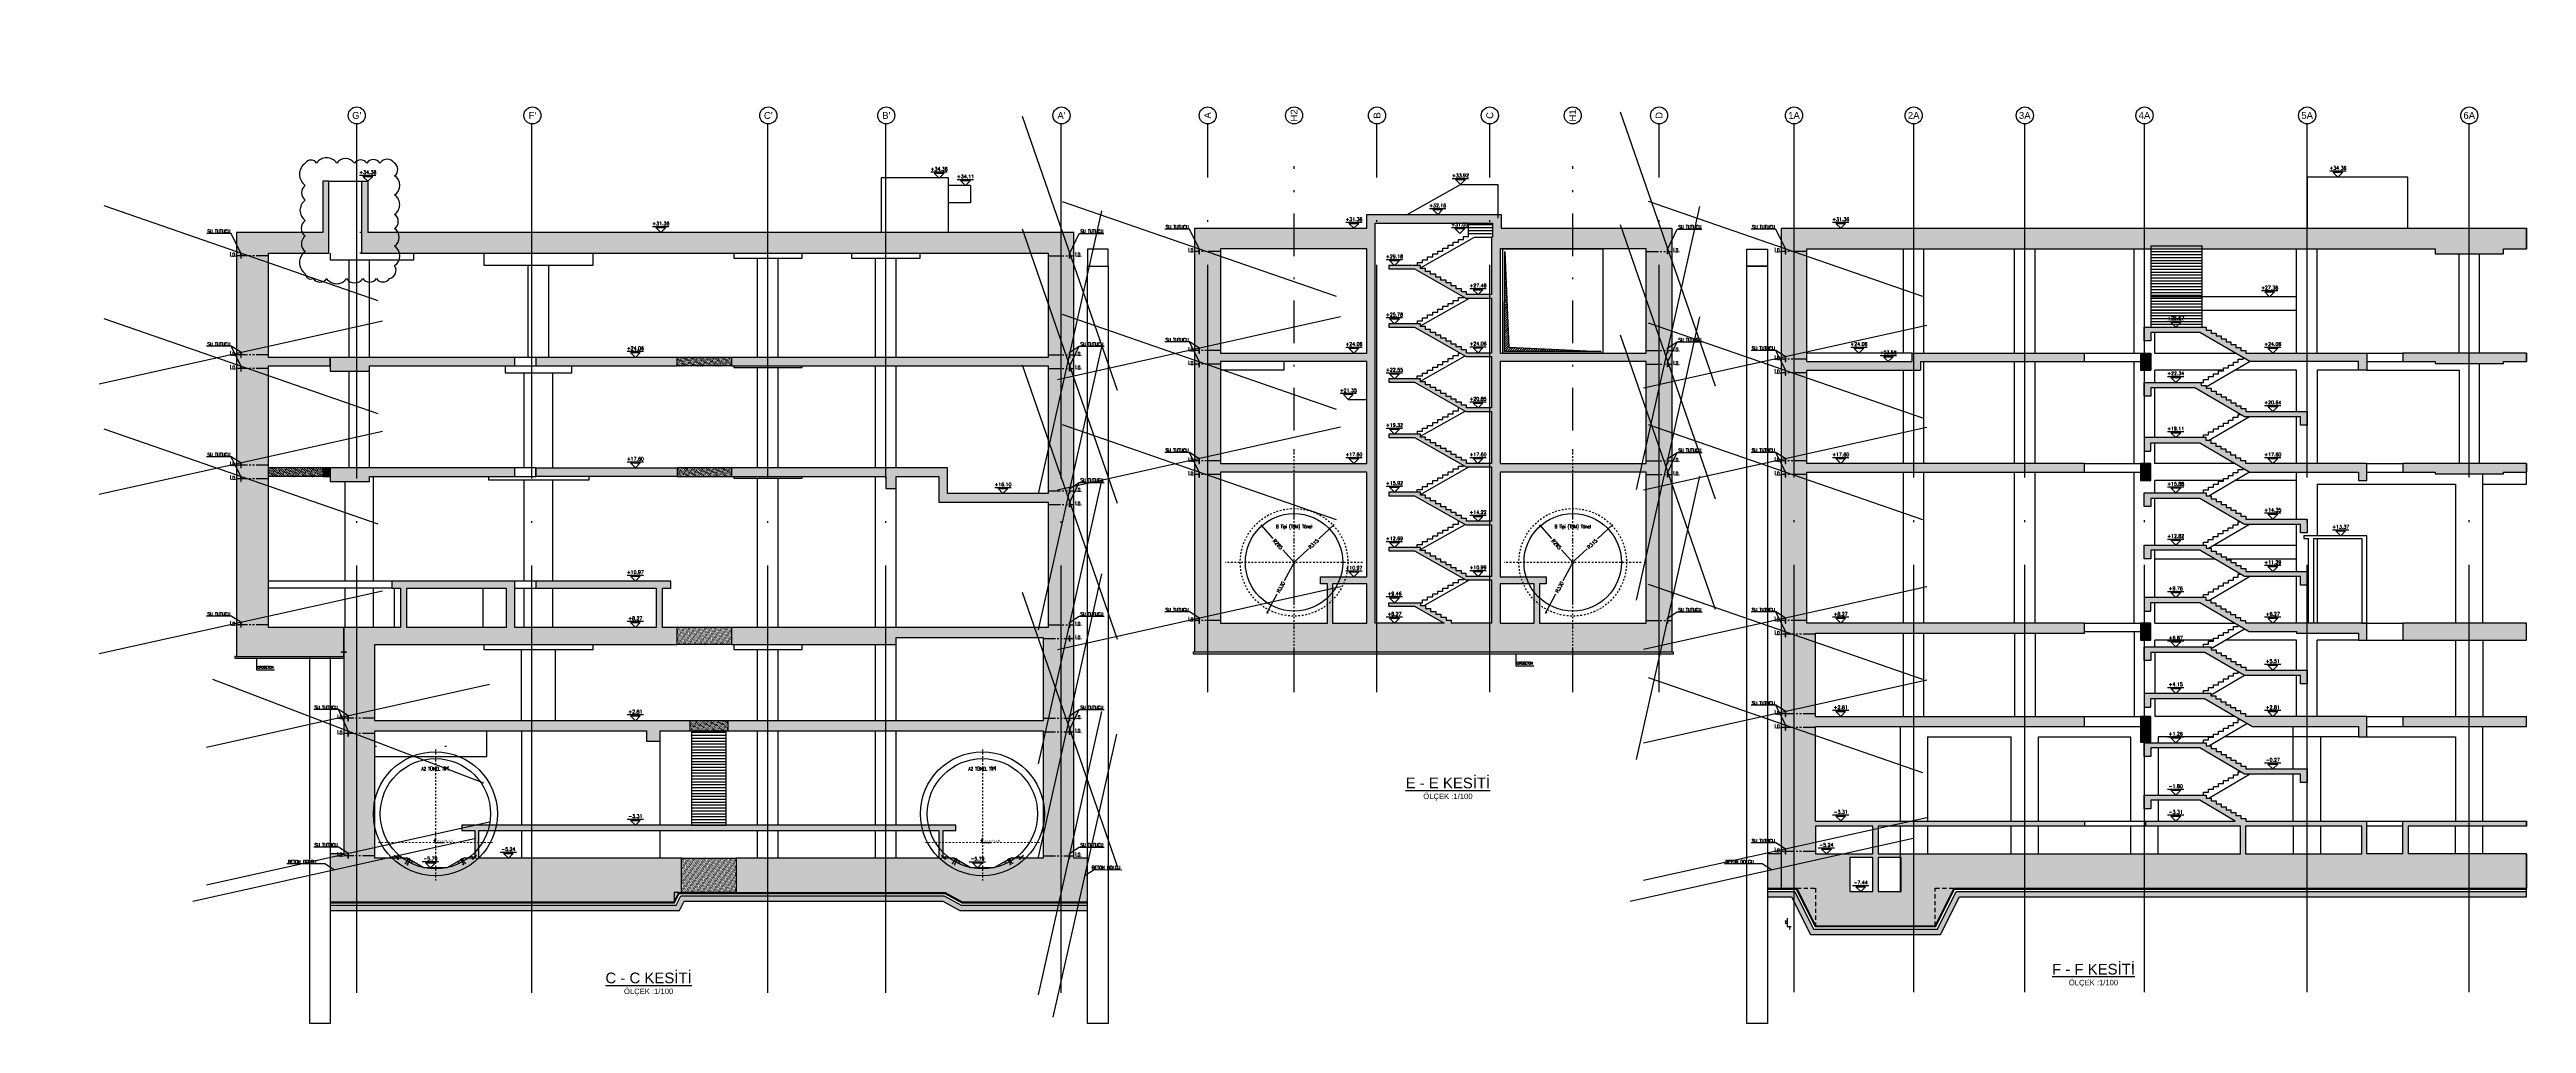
# Model space of a CAD drawing. Header units: millimetres. Extents: x 400392 to 401381, y 4543975 to 4544147.
# Drawn here: x 400981.8 to 401126.7, y 4544001.1 to 4544058 of the extents above; entities that cross this region are included whole.
import ezdxf
from ezdxf.enums import TextEntityAlignment as Align

# ---------------------------------------------------------------- set-up
doc = ezdxf.new("R2010")
doc.units = ezdxf.units.MM
for name, pattern in [('ACAD_ISO05W100', [33, 24, -3, 0, -3, 0, -3]), ('AKS', [3, 2.5, -0.25, 0, -0.25]), ('CIZGI', [0.4, 0.25, -0.15]), ('CONTINU', [0]), ('DASHDOT', [1, 0.5, -0.25, 0, -0.25]), ('DASHDOT2', [0.5, 0.25, -0.125, 0, -0.125]), ('Dot', [4, 0, -4])]:
    doc.linetypes.add(name, pattern=pattern)
for name, color, linetype in [('aks prota', 2, 'AKS'), ('AXIS', 8, 'DASHDOT2'), ('boşluk prota', 2, 'Continuous'), ('boşluk taraması prota', 252, 'Continuous'), ('caks prota', 4, 'Continuous'), ('görünüş prota', 4, 'Continuous'), ('inşaat derzi prota', 11, 'Continuous'), ('KALIP', 1, 'Continuous'), ('kesik prota', 2, 'CIZGI'), ('kesit prota', 1, 'Continuous'), ('kesit tarama prota', 252, 'Continuous'), ('KOT', 7, 'Continuous'), ('kot prota', 4, 'Continuous'), ('LINE V2', 7, 'Continuous'), ('lkolon prota', 4, 'Continuous'), ('not prota', 2, 'Continuous'), ('not yazısı prota', 6, 'Continuous'), ('not çizgisi prota', 4, 'Continuous'), ('OLCU', 5, 'Continuous'), ('perde prota', 1, 'Continuous'), ('PRT-AL-TUNEL_EKSENI', 14, 'DASHDOT2'), ('PRT-CST-rc_level', 6, 'Continuous'), ('PRT-CST-rc_levermark', 4, 'Continuous'), ('st_s_not yazısı', 6, 'Continuous'), ('st_s_not çizgisi', 4, 'CIZGI'), ('st_s_su tutucu', 2, 'Continuous'), ('st_s_ölçü', 4, 'Continuous'), ('t35 prota', 3, 'Continuous'), ('taks prota', 7, 'Continuous'), ('tplan prota', 7, 'Continuous'), ('WATER STOP_B', 5, 'Continuous'), ('ölçü prota', 4, 'Continuous')]:
    doc.layers.add(name, color=color, linetype=linetype)
doc.layers.add('PRT-Geo-Axis', color=12, linetype='DASHDOT', lineweight=18)
doc.layers.add('PRT-KD-kazik', color=172, linetype='Continuous', lineweight=25)
doc.styles.add('Arial', font='Arial.ttf')
doc.styles.add('NOT', font='romanstw.shx')
doc.styles.add('OLCU', font='romanstw.shx')
doc.styles.add('SIMPLXTW', font='simplxtw.shx', dxfattribs={"width": 0.6, "height": 125})
doc.styles.get("Standard").update_dxf_attribs({"font": 'Arial.ttf'})
doc.styles.add('TAKS', font='Arial Unicode.ttf')
doc.styles.add('TEXT250', font='romanstw.shx', dxfattribs={"width": 0.8, "height": 25})
doc.styles.add('TSIMPLEX', font='romanstw.shx')
doc.styles.add('TUNNELCONSULT', font='Arial.ttf')
doc.dimstyles.new('1-100', dxfattribs={"dimscale": 0.5, "dimtxt": 2, "dimasz": 7.5, "dimexe": 3, "dimexo": 5, "dimgap": 5, "dimtad": 3, "dimdec": 1, "dimlfac": 2, "dimzin": 9, "dimdsep": 46, "dimtxsty": 'Standard', "dimblk": 'OBLIQUE', "dimcen": 0.09, "dimclrd": 3, "dimclre": 3, "dimclrt": 1, "dimadec": 3, "dimazin": 0, "dimtfac": 1, "dimtdec": 1, "dimtofl": 0, "dimtmove": 0, "dimatfit": 3, "dimfxl": 4, "dimtolj": 1, "dimtzin": 0, "dimarcsym": 0})
doc.dimstyles.new('1-50', dxfattribs={"dimtxt": 10, "dimasz": 4, "dimexe": 4, "dimexo": 8, "dimgap": 4, "dimtad": 1, "dimdec": 1, "dimrnd": 0.05, "dimzin": 9, "dimdsep": 46, "dimtxsty": 'OLCU', "dimblk1": 'OBLIQUE', "dimblk2": 'OBLIQUE', "dimsah": 1, "dimcen": 2, "dimdle": 4, "dimclrd": 4, "dimclre": 4, "dimclrt": 3, "dimadec": 1, "dimazin": 0, "dimtfac": 1, "dimtdec": 1, "dimtix": 1, "dimtmove": 2, "dimatfit": 3, "dimldrblk": 'OBLIQUE', "dimfxl": 1, "dimtvp": 1, "dimtolj": 1, "dimtzin": 1, "dimarcsym": 0})
pattern_1 = [(36, (401060.17728, 4543702.77292), (-0.014547592, 0.087543451), [0, -0.079375])]

# ---------------------------------------------------------------- blocks, each defined once
blk = doc.blocks.new('KOTK5')
at = {"layer": 'PRT-CST-rc_levermark'}
blk.add_line((217, 160), (-213, 160), dxfattribs=at)
blk.add_lwpolyline([(130, 130), (-130, 130), (0, 0)], close=True, dxfattribs=at)
at = {"layer": 'PRT-CST-rc_level', "style": 'OLCU'}
blk.add_attdef('000.00', text='', height=90, dxfattribs=at).set_placement((0, 193), align=Align.CENTER)
blk = doc.blocks.new('D')
at = {"layer": 'st_s_su tutucu', "linetype": 'CONTINU', "ltscale": 0.2}
for p, q in [((-39988, 52508), (-39993, 52508)), ((-39993, 52508), (-39993, 52507)), ((-39993, 52507), (-39991, 52506)), ((-39993, 52449), (-39991, 52450)), ((-39993, 52448), (-39993, 52449)), ((-39991, 52499), (-39992, 52499)), ((-39992, 52499), (-39992, 52498)), ((-39992, 52498), (-39991, 52498)), ((-39991, 52489), (-39992, 52489)), ((-39992, 52489), (-39992, 52488)), ((-39992, 52488), (-39991, 52488)), ((-39991, 52479), (-39992, 52479)), ((-39992, 52479), (-39992, 52478)), ((-39992, 52478), (-39991, 52478)), ((-39992, 52468), (-39992, 52469)), ((-39992, 52469), (-39991, 52469)), ((-39991, 52468), (-39992, 52468)), ((-39992, 52458), (-39992, 52459)), ((-39992, 52459), (-39991, 52459)), ((-39991, 52458), (-39992, 52458)), ((-39991, 52506), (-39991, 52499)), ((-39991, 52498), (-39991, 52489)), ((-39991, 52488), (-39991, 52479)), ((-39991, 52469), (-39991, 52478)), ((-39991, 52459), (-39991, 52468)), ((-39991, 52450), (-39991, 52458)), ((-39990, 52506), (-39988, 52507)), ((-39990, 52499), (-39990, 52506)), ((-39989, 52499), (-39990, 52499)), ((-39990, 52489), (-39990, 52498)), ((-39990, 52498), (-39989, 52498)), ((-39989, 52489), (-39990, 52489)), ((-39990, 52479), (-39990, 52488)), ((-39990, 52488), (-39989, 52488)), ((-39989, 52479), (-39990, 52479)), ((-39990, 52478), (-39989, 52478)), ((-39990, 52478), (-39990, 52469)), ((-39990, 52469), (-39989, 52469)), ((-39989, 52468), (-39990, 52468)), ((-39990, 52468), (-39990, 52459)), ((-39990, 52459), (-39989, 52459)), ((-39989, 52458), (-39990, 52458)), ((-39990, 52458), (-39990, 52450)), ((-39990, 52450), (-39988, 52449)), ((-39989, 52498), (-39989, 52499)), ((-39989, 52488), (-39989, 52489)), ((-39989, 52478), (-39989, 52479)), ((-39989, 52469), (-39989, 52468)), ((-39989, 52459), (-39989, 52458)), ((-39988, 52507), (-39988, 52508)), ((-39988, 52449), (-39988, 52448)), ((-39988, 52448), (-39993, 52448))]:
    blk.add_line(p, q, dxfattribs=at)
blk = doc.blocks.new('_Oblique')
at = {"layer": 'st_s_ölçü', "lineweight": -2}
blk.add_line((-0.5, -0.5), (0.5, 0.5), dxfattribs=at)
blk = doc.blocks.new('KESITKOT')
at = {"layer": 'KOT', "linetype": 'Continuous'}
h = blk.add_hatch(dxfattribs=at)
h.set_pattern_fill('ANSI31', color=5, scale=200, angle=45, style=0)
h.set_pattern_definition([(90, (63253.653, -35392.017), (25, 5e-15), [])])
h.paths.add_polyline_path([(-150, 260), (0, 260), (0, 0)])
at = {"layer": 'KOT', "color": 4, "linetype": 'Continuous'}
for p, q in [((75, 260), (-150, 260)), ((0, 0), (-150, 260)), ((0, 0), (0, 520)), ((0, 0), (1000, 0))]:
    blk.add_line(p, q, dxfattribs=at)
at = {"layer": 'KOT', "color": 7, "linetype": 'Continuous', "style": 'SIMPLXTW', "width": 0.7}
blk.add_attdef('%%P0.000', (216, 100), '', height=200, dxfattribs=at)
blk = doc.blocks.new('A$C05c5180b')
at = {"layer": 'AXIS', "color": 8, "linetype": 'DASHDOT', "ltscale": 3}
blk.add_line((909, 7722), (909, 60), dxfattribs=at)
at = {"layer": 'KALIP'}
for p, q in [((-1158, 1480), (-1585, 1325)), ((2977, 1480), (3404, 1325)), ((-955, 1324), (-806, 1383)), ((-806, 1383), (-459, 1183)), ((-435, 1024), (-459, 1183)), ((2254, 1024), (2278, 1183)), ((2624, 1383), (2278, 1183)), ((2774, 1324), (2624, 1383))]:
    blk.add_line(p, q, dxfattribs=at)
at = {"layer": 'KALIP', "elevation": 0}
for points in [[(-638, 1333), (-658, 1298), (-606, 1268), (-586, 1303)], [(2457, 1333), (2477, 1298), (2425, 1268), (2405, 1303)]]:
    blk.add_lwpolyline(points, close=True, dxfattribs=at)
at = {"layer": 'KALIP'}
for radius in [3625, 3225]:
    blk.add_circle((909, 3955), radius, dxfattribs=at)
at = {"layer": 'LINE V2', "color": 4, "elevation": 0}
for points in [[(-861, 1086, 1), (-818, 1061), (-696, 1274, -0.4142136), (-668, 1281), (-616, 1251, -0.4142136), (-609, 1224), (-731, 1011, 1), (-688, 986, -1)], [(2680, 1086, -1), (2637, 1061), (2514, 1274, 0.4142136), (2487, 1281), (2435, 1251, 0.4142136), (2428, 1224), (2550, 1011, -1), (2507, 986, 1)]]:
    blk.add_lwpolyline(points, format="xyb", dxfattribs=at)
for points in [[(-729, 1316), (-556, 1216), (-546, 1233), (-719, 1333)], [(2548, 1316), (2374, 1216), (2364, 1233), (2538, 1333)]]:
    blk.add_lwpolyline(points, close=True, dxfattribs=at)
at = {"layer": 'PRT-Geo-Axis', "linetype": 'DASHDOT', "ltscale": 3}
blk.add_line((4252, 2280), (-2415, 2280), dxfattribs=at)
at = {"layer": 'WATER STOP_B', "color": 3}
for points in [[(-1339, 1405, 0.5773503), (-1339, 1408), (-1368, 1436, 0.5773503), (-1371, 1435), (-1378, 1408, -0.5773503), (-1381, 1407), (-1419, 1444), (-1424, 1439), (-1427, 1443), (-1422, 1447), (-1450, 1474), (-1454, 1469), (-1458, 1472), (-1453, 1477), (-1470, 1493), (-1488, 1490), (-1492, 1494), (-1467, 1520), (-1463, 1515), (-1466, 1498), (-1449, 1481), (-1444, 1486), (-1441, 1483), (-1445, 1478), (-1418, 1452), (-1414, 1457), (-1410, 1453), (-1415, 1448), (-1383, 1418, 0.5773503), (-1380, 1419), (-1374, 1445, -0.5773503), (-1370, 1446), (-1329, 1405, -0.5773503), (-1330, 1402), (-1355, 1395, 0.5773503), (-1356, 1392), (-1324, 1361), (-1320, 1366), (-1316, 1363), (-1321, 1358), (-1294, 1332), (-1289, 1337), (-1285, 1333), (-1290, 1328), (-1273, 1312), (-1255, 1316), (-1251, 1312), (-1276, 1286), (-1280, 1290), (-1277, 1308), (-1294, 1324), (-1299, 1319), (-1302, 1323), (-1298, 1327), (-1325, 1354), (-1330, 1349), (-1333, 1352), (-1328, 1357), (-1366, 1394, -0.5773503), (-1366, 1397)], [(3158, 1405, -0.5773503), (3157, 1408), (3186, 1436, -0.5773503), (3190, 1435), (3196, 1408, 0.5773503), (3200, 1407), (3238, 1444), (3242, 1439), (3246, 1443), (3241, 1447), (3268, 1474), (3273, 1469), (3277, 1472), (3272, 1477), (3289, 1493), (3307, 1490), (3311, 1494), (3286, 1520), (3282, 1515), (3285, 1498), (3268, 1481), (3263, 1486), (3260, 1483), (3264, 1478), (3237, 1452), (3232, 1457), (3229, 1453), (3234, 1448), (3202, 1418, -0.5773503), (3199, 1419), (3193, 1445, 0.5773503), (3189, 1446), (3148, 1405, 0.5773503), (3148, 1402), (3174, 1395, -0.5773503), (3174, 1392), (3143, 1361), (3138, 1366), (3135, 1363), (3140, 1358), (3112, 1332), (3108, 1337), (3104, 1333), (3109, 1328), (3092, 1312), (3074, 1316), (3070, 1312), (3095, 1286), (3099, 1290), (3096, 1308), (3113, 1324), (3118, 1319), (3121, 1323), (3117, 1327), (3144, 1354), (3148, 1349), (3152, 1352), (3147, 1357), (3185, 1394, 0.5773503), (3184, 1397)]]:
    blk.add_lwpolyline(points, format="xyb", close=True, dxfattribs=at)
at = {"layer": 'OLCU'}
ref = blk.add_blockref('KESITKOT', (909, 2280), dxfattribs=dict(at, xscale=0.4999999999987873, yscale=0.4999999999987873, zscale=0.4999999999987873))
ref.add_attrib('%%P0.000', '%%P0.000 (R.Ü.K)', (1017, 2330), dxfattribs={"layer": 'KOT', "color": 1, "linetype": 'Continuous', "height": 100, "style": 'TUNNELCONSULT'})
at = {"layer": 'not prota', "style": 'TEXT250', "width": 0.7}
blk.add_text('A2 TÜNEL TİPİ', height=200, dxfattribs=at).set_placement((891, 6585), align=Align.MIDDLE_CENTER)
blk = doc.blocks.new('*D10')
at = {"layer": 'DEFPOINTS', "color": 0, "transparency": 16777216}
for p in [(-456, 110), (-266, -103)]:
    blk.add_point(p, dxfattribs=at)
at = {"layer": 'st_s_ölçü', "color": 4, "lineweight": -2, "transparency": 16777216}
for p, q in [((-461, 116), (-390, 36)), ((-260, -109), (-332, -29))]:
    blk.add_line(p, q, dxfattribs=at)
at = {"layer": 'st_s_ölçü', "color": 4, "lineweight": -2, "transparency": 16777216, "xscale": 8, "yscale": 8, "zscale": 8, "rotation": 131.8058995973175}
blk.add_blockref('_Oblique', (-456, 110), dxfattribs=at)
at = {"layer": 'st_s_ölçü', "color": 3, "transparency": 16777216, "insert": (-361, 3), "char_height": 20, "attachment_point": 5, "rotation": 311.8059, "style": 'OLCU'}
blk.add_mtext('\\A1;R285', dxfattribs=at)
blk = doc.blocks.new('*D11')
at = {"layer": 'DEFPOINTS', "color": 0, "transparency": 16777216}
for p in [(-36, 113), (-266, -103)]:
    blk.add_point(p, dxfattribs=at)
at = {"layer": 'st_s_ölçü', "color": 4, "lineweight": -2, "transparency": 16777216}
for p, q in [((-31, 118), (-121, 34)), ((-272, -108), (-182, -24))]:
    blk.add_line(p, q, dxfattribs=at)
at = {"layer": 'st_s_ölçü', "color": 4, "lineweight": -2, "transparency": 16777216, "xscale": 8, "yscale": 8, "zscale": 8, "rotation": 43.24583088137385}
blk.add_blockref('_Oblique', (-36, 113), dxfattribs=at)
at = {"layer": 'st_s_ölçü', "color": 3, "transparency": 16777216, "insert": (-151, 5), "char_height": 20, "attachment_point": 5, "rotation": 43.2458, "style": 'OLCU'}
blk.add_mtext('\\A1;R315', dxfattribs=at)
blk = doc.blocks.new('*D12')
at = {"layer": 'DEFPOINTS', "color": 0, "transparency": 16777216}
for p in [(-266, -103), (-421, -394)]:
    blk.add_point(p, dxfattribs=at)
at = {"layer": 'lkolon prota', "color": 4, "lineweight": -2, "transparency": 16777216}
for p, q in [((-262, -96), (-323, -210)), ((-425, -401), (-364, -287))]:
    blk.add_line(p, q, dxfattribs=at)
at = {"layer": 'lkolon prota', "color": 4, "lineweight": -2, "transparency": 16777216, "xscale": 8, "yscale": 8, "zscale": 8, "rotation": 241.9351701811658}
blk.add_blockref('_Oblique', (-421, -394), dxfattribs=at)
at = {"layer": 'lkolon prota', "color": 3, "transparency": 16777216, "insert": (-343, -248), "char_height": 20, "attachment_point": 5, "rotation": 61.9352, "style": 'OLCU'}
blk.add_mtext('\\A1;R330', dxfattribs=at)
blk = doc.blocks.new('A$C127942D9')
at = {"layer": 'aks prota', "ltscale": 2}
blk.add_line((-265.793, -631.684), (-265.793, 559.681), dxfattribs=at)
at = {"layer": 'aks prota'}
blk.add_line((135.187, -102.854), (-666.774, -102.854), dxfattribs=at)
at = {"layer": 'görünüş prota', "color": 6, "linetype": 'CIZGI', "ltscale": 2}
blk.add_circle((-265.793, -102.854), 315, dxfattribs=at)
at = {"layer": 'görünüş prota', "color": 6}
blk.add_circle((-265.793, -102.854), 285, dxfattribs=at)
at = {"layer": 'not prota', "style": 'TEXT250', "width": 0.7}
blk.add_text('B Tipi (TBM) Tünel', height=20, dxfattribs=at).set_placement((-265.793, 106.819), align=Align.MIDDLE_CENTER)
at = {"layer": 'lkolon prota'}
dim = blk.add_radius_dim(center=(-265.793, -102.854), mpoint=(-421.048, -394.051), dimstyle='1-100', dxfattribs=at)
dim.commit()
dim.dimension.update_dxf_attribs({"geometry": '*D12', "text_midpoint": (-343.421, -248.453), "dimtype": 132})
at = {"layer": 'st_s_ölçü'}
for mpoint, picture, middle in [((-455.777, 109.587), '*D10', (-360.785, 3.366)), ((-36.341, 112.962), '*D11', (-151.067, 5.054))]:
    dim = blk.add_radius_dim(center=(-265.793, -102.854), mpoint=mpoint, dimstyle='1-100', dxfattribs=at)
    dim.commit()
    dim.dimension.update_dxf_attribs({"geometry": picture, "text_midpoint": middle, "dimtype": 132})

msp = doc.modelspace()

# ---------------------------------------------------------------- hatches: boundary and pattern name
at = {"layer": 'boşluk taraması prota', "ltscale": 2}
h = msp.add_hatch(dxfattribs=at)
h.set_pattern_fill('ANSI31', color=256, scale=0.03, style=0)
h.set_pattern_definition([(45, (400364.66499, 4543629.07675), (-0.067351921, 0.067351921), [])])
h.paths.add_polyline_path([(401066.903, 4544046.212), (401067.155, 4544040.602), (401072.539, 4544040.365), (401066.889, 4544040.365)])
at = {"layer": 'kesit tarama prota'}
h = msp.add_hatch(color=256, dxfattribs=at)
h.dxf.hatch_style = 1
h.paths.add_polyline_path([(400994.585, 4544046.113), (400998.128, 4544046.113), (400998.129, 4544050.313), (400997.78, 4544050.313), (400997.78, 4544047.313), (400992.731, 4544047.313), (400992.731, 4544022.523), (400999.004, 4544022.523), (400999.004, 4544024.223), (400994.585, 4544024.223), (400994.585, 4544039.513), (400998.206, 4544039.513), (400998.206, 4544040.013), (400994.585, 4544040.013)])
h = msp.add_hatch(color=256, dxfattribs=at)
h.dxf.hatch_style = 1
h.paths.add_polyline_path([(401041.704, 4544047.313), (401000.406, 4544047.313), (401000.406, 4544050.313), (401000.035, 4544050.313), (401000.035, 4544046.113), (401028.704, 4544046.113), (401032.704, 4544046.113), (401040.204, 4544046.113), (401040.204, 4544040.013), (401021.681, 4544040.013), (401021.681, 4544039.513), (401040.204, 4544039.513), (401040.204, 4544032.053), (401034.304, 4544032.053), (401034.304, 4544033.553), (401021.681, 4544033.553), (401021.681, 4544033.053), (401030.704, 4544033.053), (401030.704, 4544032.353), (401031.304, 4544032.353), (401031.304, 4544033.053), (401033.804, 4544033.053), (401033.804, 4544031.553), (401040.204, 4544031.553), (401040.204, 4544024.223), (401021.681, 4544024.223), (401021.681, 4544023.223), (401031.304, 4544023.223), (401031.304, 4544023.623), (401039.904, 4544023.623), (401039.904, 4544018.763), (401021.454, 4544018.763), (401021.454, 4544018.163), (401039.904, 4544018.163), (401039.904, 4544010.713), (401038.014, 4544010.713), (401037.025, 4544010.163), (401035.684, 4544010.163), (401034.695, 4544010.713), (401034.054, 4544010.713), (401034.054, 4544012.343), (401034.804, 4544012.343), (401034.804, 4544012.643), (401005.904, 4544012.643), (401005.904, 4544012.343), (401006.654, 4544012.343), (401006.654, 4544010.713), (401006.014, 4544010.713), (401005.025, 4544010.163), (401003.684, 4544010.163), (401002.695, 4544010.713), (401000.804, 4544010.713), (401000.804, 4544018.163), (401016.704, 4544018.163), (401016.704, 4544017.563), (401017.504, 4544017.563), (401017.504, 4544018.163), (401019.254, 4544018.163), (401019.254, 4544018.763), (401000.806, 4544018.763), (401000.806, 4544023.223), (401018.506, 4544023.223), (401018.506, 4544024.223), (401017.638, 4544024.223), (401017.638, 4544026.523), (401018.132, 4544026.523), (401018.132, 4544026.923), (401010.221, 4544026.923), (401010.221, 4544026.523), (401017.267, 4544026.523), (401017.267, 4544024.223), (401009.01, 4544024.223), (401009.01, 4544026.923), (401001.816, 4544026.923), (401001.816, 4544026.523), (401002.311, 4544026.523), (401002.311, 4544024.223), (400999.004, 4544024.223), (400999.004, 4544010.965), (400998.204, 4544010.965), (400998.204, 4544008.163), (401018.318, 4544008.163), (401018.593, 4544008.713), (401018.754, 4544008.713), (401018.754, 4544010.713), (401006.904, 4544010.713), (401006.904, 4544012.343), (401033.804, 4544012.343), (401033.804, 4544010.713), (401021.954, 4544010.713), (401021.954, 4544008.713), (401034.177, 4544008.713), (401035.166, 4544008.163), (401037.543, 4544008.163), (401038.532, 4544008.163), (401042.504, 4544008.163), (401042.504, 4544010.713), (401041.704, 4544010.713)])
h.paths.add_polyline_path([(401008.5, 4544026.523), (401008.5, 4544024.223), (401002.681, 4544024.223), (401002.681, 4544026.523)], flags=16)
h = msp.add_hatch(color=256, dxfattribs=at)
h.dxf.hatch_style = 1
h.paths.add_polyline_path([(401076.683, 4544047.565), (401066.693, 4544047.565), (401066.693, 4544048.365), (401058.833, 4544048.365), (401058.833, 4544047.565), (401048.783, 4544047.565), (401048.783, 4544022.775), (401076.683, 4544022.775)])
h.paths.add_polyline_path([(401058.833, 4544024.475), (401056.833, 4544024.475), (401056.833, 4544026.775), (401058.833, 4544026.775)], flags=16)
h.paths.add_polyline_path([(401059.333, 4544024.475), (401059.333, 4544047.865), (401066.194, 4544047.865), (401066.194, 4544047.055), (401066.133, 4544047.055), (401066.133, 4544046.365), (401066.133, 4544043.685), (401064.673, 4544043.685), (401064.673, 4544043.855), (401064.373, 4544043.855), (401064.373, 4544044.025), (401064.073, 4544044.025), (401064.073, 4544044.195), (401063.773, 4544044.195), (401063.773, 4544044.365), (401063.473, 4544044.365), (401063.473, 4544044.535), (401063.173, 4544044.535), (401063.173, 4544044.705), (401062.873, 4544044.705), (401062.873, 4544044.875), (401062.573, 4544044.875), (401062.573, 4544045.045), (401062.273, 4544045.045), (401062.273, 4544045.215), (401061.973, 4544045.215), (401061.973, 4544045.385), (401060.133, 4544045.385), (401060.133, 4544045.185), (401061.621, 4544045.185), (401064.621, 4544043.485), (401066.133, 4544043.485), (401066.133, 4544040.265), (401064.673, 4544040.265), (401064.673, 4544040.455), (401064.373, 4544040.455), (401064.373, 4544040.625), (401064.073, 4544040.625), (401064.073, 4544040.795), (401063.773, 4544040.795), (401063.773, 4544040.965), (401063.473, 4544040.965), (401063.473, 4544041.135), (401063.173, 4544041.135), (401063.173, 4544041.305), (401062.873, 4544041.305), (401062.873, 4544041.475), (401062.573, 4544041.475), (401062.573, 4544041.645), (401062.273, 4544041.645), (401062.273, 4544041.815), (401061.973, 4544041.815), (401061.973, 4544041.985), (401060.133, 4544041.985), (401060.133, 4544041.785), (401061.622, 4544041.785), (401064.657, 4544040.065), (401066.133, 4544040.065), (401066.133, 4544037.055), (401064.673, 4544037.055), (401064.673, 4544037.225), (401064.373, 4544037.225), (401064.373, 4544037.395), (401064.073, 4544037.395), (401064.073, 4544037.565), (401063.773, 4544037.565), (401063.773, 4544037.735), (401063.473, 4544037.735), (401063.473, 4544037.905), (401063.173, 4544037.905), (401063.173, 4544038.075), (401062.873, 4544038.075), (401062.873, 4544038.245), (401062.573, 4544038.245), (401062.573, 4544038.415), (401062.273, 4544038.415), (401062.273, 4544038.585), (401061.973, 4544038.585), (401061.973, 4544038.755), (401060.133, 4544038.755), (401060.133, 4544038.555), (401061.621, 4544038.555), (401064.621, 4544036.855), (401066.133, 4544036.855), (401066.133, 4544033.805), (401064.663, 4544033.805), (401064.663, 4544033.995), (401064.373, 4544033.995), (401064.373, 4544034.165), (401064.073, 4544034.165), (401064.073, 4544034.335), (401063.773, 4544034.335), (401063.773, 4544034.505), (401063.473, 4544034.505), (401063.473, 4544034.675), (401063.173, 4544034.675), (401063.173, 4544034.845), (401062.873, 4544034.845), (401062.873, 4544035.015), (401062.573, 4544035.015), (401062.573, 4544035.185), (401062.273, 4544035.185), (401062.273, 4544035.355), (401061.973, 4544035.355), (401061.973, 4544035.525), (401060.133, 4544035.525), (401060.133, 4544035.325), (401061.621, 4544035.325), (401064.656, 4544033.605), (401066.133, 4544033.605), (401066.133, 4544030.425), (401064.673, 4544030.425), (401064.673, 4544030.595), (401064.373, 4544030.595), (401064.373, 4544030.765), (401064.073, 4544030.765), (401064.073, 4544030.935), (401063.773, 4544030.935), (401063.773, 4544031.105), (401063.473, 4544031.105), (401063.473, 4544031.275), (401063.173, 4544031.275), (401063.173, 4544031.445), (401062.873, 4544031.445), (401062.873, 4544031.615), (401062.573, 4544031.615), (401062.573, 4544031.785), (401062.273, 4544031.785), (401062.273, 4544031.955), (401061.973, 4544031.955), (401061.973, 4544032.125), (401060.133, 4544032.125), (401060.133, 4544031.925), (401061.621, 4544031.925), (401064.621, 4544030.225), (401066.133, 4544030.225), (401066.133, 4544027.195), (401064.648, 4544027.195), (401064.648, 4544027.365), (401064.373, 4544027.365), (401064.373, 4544027.535), (401064.073, 4544027.535), (401064.073, 4544027.705), (401063.773, 4544027.705), (401063.773, 4544027.875), (401063.473, 4544027.875), (401063.473, 4544028.045), (401063.173, 4544028.045), (401063.173, 4544028.215), (401062.873, 4544028.215), (401062.873, 4544028.385), (401062.573, 4544028.385), (401062.573, 4544028.555), (401062.273, 4544028.555), (401062.273, 4544028.725), (401061.973, 4544028.725), (401061.973, 4544028.895), (401060.133, 4544028.895), (401060.133, 4544028.695), (401061.621, 4544028.695), (401064.621, 4544026.995), (401066.133, 4544026.995), (401066.133, 4544024.475), (401063.773, 4544024.475), (401063.773, 4544024.645), (401063.473, 4544024.645), (401063.473, 4544024.815), (401063.173, 4544024.815), (401063.173, 4544024.985), (401062.873, 4544024.985), (401062.873, 4544025.155), (401062.573, 4544025.155), (401062.573, 4544025.325), (401062.273, 4544025.325), (401062.273, 4544025.495), (401061.973, 4544025.495), (401061.973, 4544025.665), (401060.133, 4544025.665), (401060.133, 4544025.465), (401061.621, 4544025.465), (401063.368, 4544024.475)], flags=16)
h.paths.add_polyline_path([(401056.533, 4544024.475), (401050.283, 4544024.475), (401050.283, 4544033.305), (401058.833, 4544033.305), (401058.833, 4544027.175), (401056.133, 4544027.175), (401056.133, 4544026.775), (401056.533, 4544026.775)], flags=16)
h.paths.add_polyline_path([(401066.633, 4544024.475), (401066.633, 4544026.775), (401068.633, 4544026.775), (401068.633, 4544024.475)], flags=16)
h.paths.add_polyline_path([(401066.633, 4544027.175), (401066.633, 4544033.305), (401075.183, 4544033.305), (401075.183, 4544024.475), (401068.933, 4544024.475), (401068.933, 4544026.775), (401069.333, 4544026.775), (401069.333, 4544027.175)], flags=16)
h.paths.add_polyline_path([(401058.833, 4544033.805), (401050.283, 4544033.805), (401050.283, 4544039.765), (401058.833, 4544039.765)], flags=16)
h.paths.add_polyline_path([(401066.633, 4544033.805), (401066.633, 4544039.765), (401075.183, 4544039.765), (401075.183, 4544033.805)], flags=16)
h.paths.add_polyline_path([(401058.833, 4544040.265), (401050.283, 4544040.265), (401050.283, 4544046.365), (401058.833, 4544046.365)], flags=16)
h.paths.add_polyline_path([(401066.633, 4544040.265), (401066.633, 4544046.365), (401075.183, 4544046.365), (401075.183, 4544040.265)], flags=16)
h = msp.add_hatch(color=256, dxfattribs=at)
h.dxf.hatch_style = 1
h.paths.add_polyline_path([(401126.671, 4544010.965), (401119.743, 4544010.965), (401119.743, 4544012.595), (401126.671, 4544012.595), (401126.671, 4544012.895), (401119.443, 4544012.895), (401119.443, 4544010.965), (401117.343, 4544010.965), (401117.343, 4544012.895), (401110.257, 4544012.895), (401110.257, 4544013.048), (401109.967, 4544013.048), (401109.967, 4544013.218), (401109.677, 4544013.218), (401109.677, 4544013.388), (401109.387, 4544013.388), (401109.387, 4544013.558), (401109.097, 4544013.558), (401109.097, 4544013.728), (401108.807, 4544013.728), (401108.807, 4544013.898), (401108.517, 4544013.898), (401108.517, 4544014.068), (401108.227, 4544014.068), (401108.227, 4544014.238), (401107.937, 4544014.238), (401107.937, 4544014.408), (401104.302, 4544014.408), (401104.302, 4544013.609), (401104.702, 4544013.609), (401104.702, 4544014.108), (401107.566, 4544014.108), (401109.635, 4544012.895), (401104.402, 4544012.895), (401104.402, 4544012.595), (401109.941, 4544012.595), (401109.941, 4544010.965), (401088.743, 4544010.965), (401088.743, 4544012.595), (401100.827, 4544012.595), (401100.827, 4544012.895), (401085.077, 4544012.895), (401085.077, 4544018.415), (401100.827, 4544018.415), (401100.827, 4544019.015), (401085.077, 4544019.015), (401085.077, 4544023.875), (401100.827, 4544023.875), (401100.827, 4544024.475), (401084.577, 4544024.475), (401084.577, 4544033.305), (401100.827, 4544033.305), (401100.827, 4544033.805), (401084.577, 4544033.805), (401084.577, 4544039.265), (401091.227, 4544039.265), (401091.227, 4544039.765), (401100.827, 4544039.765), (401100.827, 4544040.265), (401090.727, 4544040.265), (401090.727, 4544039.765), (401084.577, 4544039.765), (401084.577, 4544046.365), (401121.326, 4544046.365), (401121.326, 4544046.065), (401125.326, 4544046.065), (401125.326, 4544046.365), (401126.666, 4544046.365), (401126.666, 4544047.565), (401083.077, 4544047.565), (401083.077, 4544008.965), (401083.993, 4544008.965), (401085.093, 4544006.765), (401092.093, 4544006.765), (401093.193, 4544008.965), (401126.671, 4544008.965)])
h.paths.add_polyline_path([(401110.241, 4544010.965), (401110.241, 4544012.595), (401117.043, 4544012.595), (401117.043, 4544010.965)], flags=16)
h.paths.add_polyline_path([(401090.093, 4544008.765), (401088.743, 4544008.765), (401088.743, 4544010.765), (401090.093, 4544010.765)], flags=16)
h.paths.add_polyline_path([(401088.443, 4544008.765), (401087.093, 4544008.765), (401087.093, 4544010.765), (401088.443, 4544010.765)], flags=16)
h.paths.add_polyline_path([(401088.443, 4544010.965), (401085.077, 4544010.965), (401085.077, 4544012.595), (401088.443, 4544012.595)], flags=16)
h = msp.add_hatch(color=256, dxfattribs=at)
h.dxf.hatch_style = 1
h.paths.add_polyline_path([(401117.343, 4544040.265), (401110.258, 4544040.265), (401110.258, 4544040.418), (401109.968, 4544040.418), (401109.968, 4544040.588), (401109.678, 4544040.588), (401109.678, 4544040.758), (401109.388, 4544040.758), (401109.388, 4544040.928), (401109.098, 4544040.928), (401109.098, 4544041.098), (401108.808, 4544041.098), (401108.808, 4544041.268), (401108.518, 4544041.268), (401108.518, 4544041.438), (401108.228, 4544041.438), (401108.228, 4544041.608), (401107.938, 4544041.608), (401107.938, 4544041.778), (401104.302, 4544041.778), (401104.302, 4544040.979), (401104.702, 4544040.979), (401104.702, 4544041.478), (401107.567, 4544041.478), (401110.489, 4544039.765), (401116.843, 4544039.765), (401116.843, 4544039.265), (401117.343, 4544039.265)])
h = msp.add_hatch(color=256, dxfattribs=at)
h.dxf.hatch_style = 1
h.paths.add_polyline_path([(401000.505, 4544039.513), (401009.01, 4544039.513), (401009.01, 4544040.013), (400998.206, 4544040.013), (400998.206, 4544039.213), (401000.505, 4544039.213)])
h = msp.add_hatch(color=256, dxfattribs=at)
h.dxf.hatch_style = 1
h.paths.add_polyline_path([(401018.506, 4544040.013), (401010.221, 4544040.013), (401010.221, 4544039.513), (401018.506, 4544039.513)])
h = msp.add_hatch(dxfattribs=at)
h.set_pattern_fill('DOTS', color=2, scale=0.05, angle=36)
h.set_pattern_definition(pattern_1)
h.paths.add_polyline_path([(401021.681, 4544040.013), (401018.506, 4544040.013), (401018.506, 4544039.513), (401021.681, 4544039.513)])
h = msp.add_hatch(color=256, dxfattribs=at)
h.dxf.hatch_style = 1
h.paths.add_polyline_path([(401104.702, 4544040.265), (401104.102, 4544040.265), (401104.102, 4544039.265), (401104.702, 4544039.265)])
h = msp.add_hatch(color=256, dxfattribs=at)
h.dxf.hatch_style = 1
h.paths.add_polyline_path([(401126.666, 4544040.265), (401119.443, 4544040.265), (401119.443, 4544039.765), (401121.326, 4544039.765), (401121.326, 4544039.665), (401125.326, 4544039.665), (401125.326, 4544039.765), (401126.666, 4544039.765)])
h = msp.add_hatch(color=256, dxfattribs=at)
h.dxf.hatch_style = 1
h.paths.add_polyline_path([(401113.852, 4544036.848), (401110.258, 4544036.848), (401110.258, 4544037.018), (401109.968, 4544037.018), (401109.968, 4544037.188), (401109.678, 4544037.188), (401109.678, 4544037.358), (401109.388, 4544037.358), (401109.388, 4544037.528), (401109.098, 4544037.528), (401109.098, 4544037.698), (401108.808, 4544037.698), (401108.808, 4544037.868), (401108.518, 4544037.868), (401108.518, 4544038.038), (401108.228, 4544038.038), (401108.228, 4544038.208), (401107.938, 4544038.208), (401107.938, 4544038.378), (401107.648, 4544038.378), (401107.648, 4544038.548), (401104.302, 4544038.548), (401104.302, 4544037.749), (401104.702, 4544037.749), (401104.702, 4544038.248), (401107.277, 4544038.248), (401110.177, 4544036.548), (401113.452, 4544036.548), (401113.452, 4544036.049), (401113.852, 4544036.049)])
h = msp.add_hatch(color=256, dxfattribs=at)
h.dxf.hatch_style = 1
h.paths.add_polyline_path([(401117.343, 4544033.805), (401110.258, 4544033.805), (401110.258, 4544033.958), (401109.968, 4544033.958), (401109.968, 4544034.128), (401109.678, 4544034.128), (401109.678, 4544034.298), (401109.388, 4544034.298), (401109.388, 4544034.468), (401109.098, 4544034.468), (401109.098, 4544034.638), (401108.808, 4544034.638), (401108.808, 4544034.808), (401108.518, 4544034.808), (401108.518, 4544034.978), (401108.228, 4544034.978), (401108.228, 4544035.148), (401107.938, 4544035.148), (401107.938, 4544035.318), (401107.398, 4544035.318), (401104.302, 4544035.318), (401104.302, 4544034.519), (401104.702, 4544034.519), (401104.702, 4544035.018), (401107.567, 4544035.018), (401110.489, 4544033.305), (401116.843, 4544033.305), (401116.843, 4544032.805), (401117.343, 4544032.805)])
h = msp.add_hatch(dxfattribs=at)
h.set_pattern_fill('DOTS', color=2, scale=0.05, angle=36)
h.set_pattern_definition(pattern_1)
h.paths.add_polyline_path([(400997.777, 4544033.053), (400997.777, 4544033.553), (400994.585, 4544033.553), (400994.585, 4544033.053)])
h = msp.add_hatch(color=256, dxfattribs=at)
h.dxf.hatch_style = 1
h.paths.add_polyline_path([(400997.777, 4544033.053), (400998.206, 4544033.053), (400998.206, 4544033.553), (400997.777, 4544033.553)])
h = msp.add_hatch(color=256, dxfattribs=at)
h.dxf.hatch_style = 1
h.paths.add_polyline_path([(401000.505, 4544033.053), (401009.01, 4544033.053), (401009.01, 4544033.553), (400998.206, 4544033.553), (400998.206, 4544032.753), (401000.505, 4544032.753)])
h = msp.add_hatch(color=256, dxfattribs=at)
h.dxf.hatch_style = 1
h.paths.add_polyline_path([(401018.506, 4544033.553), (401010.221, 4544033.553), (401010.221, 4544033.053), (401018.506, 4544033.053)])
h = msp.add_hatch(dxfattribs=at)
h.set_pattern_fill('DOTS', color=2, scale=0.05, angle=36)
h.set_pattern_definition(pattern_1)
h.paths.add_polyline_path([(401021.681, 4544033.553), (401018.506, 4544033.553), (401018.506, 4544033.053), (401021.681, 4544033.053)])
h = msp.add_hatch(color=256, dxfattribs=at)
h.dxf.hatch_style = 1
h.paths.add_polyline_path([(401104.702, 4544033.805), (401104.102, 4544033.805), (401104.102, 4544032.805), (401104.702, 4544032.805)])
h = msp.add_hatch(color=256, dxfattribs=at)
h.dxf.hatch_style = 1
h.paths.add_polyline_path([(401126.671, 4544033.805), (401119.443, 4544033.805), (401119.443, 4544033.305), (401121.326, 4544033.305), (401121.326, 4544033.205), (401125.326, 4544033.205), (401125.326, 4544033.305), (401126.671, 4544033.305)])
h = msp.add_hatch(color=256, dxfattribs=at)
h.dxf.hatch_style = 1
h.paths.add_polyline_path([(401113.852, 4544030.558), (401110.257, 4544030.558), (401110.257, 4544030.728), (401109.967, 4544030.728), (401109.967, 4544030.898), (401109.677, 4544030.898), (401109.677, 4544031.068), (401109.387, 4544031.068), (401109.387, 4544031.238), (401109.097, 4544031.238), (401109.097, 4544031.408), (401108.807, 4544031.408), (401108.807, 4544031.578), (401108.517, 4544031.578), (401108.517, 4544031.748), (401108.227, 4544031.748), (401108.227, 4544031.918), (401107.937, 4544031.918), (401107.937, 4544032.088), (401104.302, 4544032.088), (401104.302, 4544031.289), (401104.702, 4544031.289), (401104.702, 4544031.788), (401107.566, 4544031.788), (401110.176, 4544030.258), (401113.452, 4544030.258), (401113.452, 4544029.759), (401113.852, 4544029.759)])
h = msp.add_hatch(color=256, dxfattribs=at)
h.dxf.hatch_style = 1
h.paths.add_polyline_path([(401113.852, 4544027.498), (401110.257, 4544027.498), (401110.257, 4544027.668), (401109.967, 4544027.668), (401109.967, 4544027.838), (401109.677, 4544027.838), (401109.677, 4544028.008), (401109.387, 4544028.008), (401109.387, 4544028.178), (401109.097, 4544028.178), (401109.097, 4544028.348), (401108.807, 4544028.348), (401108.807, 4544028.518), (401108.517, 4544028.518), (401108.517, 4544028.688), (401108.227, 4544028.688), (401108.227, 4544028.858), (401107.937, 4544028.858), (401107.937, 4544029.028), (401104.302, 4544029.028), (401104.302, 4544028.229), (401104.702, 4544028.229), (401104.702, 4544028.728), (401107.566, 4544028.728), (401110.176, 4544027.198), (401113.452, 4544027.198), (401113.452, 4544026.699), (401113.852, 4544026.699)])
h = msp.add_hatch(color=256, dxfattribs=at)
h.dxf.hatch_style = 1
h.paths.add_polyline_path([(401117.343, 4544024.475), (401110.257, 4544024.475), (401110.257, 4544024.608), (401109.967, 4544024.608), (401109.967, 4544024.778), (401109.677, 4544024.778), (401109.677, 4544024.948), (401109.387, 4544024.948), (401109.387, 4544025.118), (401109.097, 4544025.118), (401109.097, 4544025.288), (401108.807, 4544025.288), (401108.807, 4544025.458), (401108.517, 4544025.458), (401108.517, 4544025.628), (401108.227, 4544025.628), (401108.227, 4544025.798), (401107.937, 4544025.798), (401107.937, 4544025.968), (401104.302, 4544025.968), (401104.302, 4544025.169), (401104.702, 4544025.169), (401104.702, 4544025.668), (401107.566, 4544025.668), (401110.454, 4544023.975), (401113.227, 4544023.975), (401113.227, 4544023.875), (401116.847, 4544023.875), (401116.847, 4544023.475), (401117.343, 4544023.475)])
h = msp.add_hatch(dxfattribs=at)
h.set_pattern_fill('DOTS', color=2, scale=0.05, angle=36)
h.set_pattern_definition(pattern_1)
h.paths.add_polyline_path([(401021.681, 4544024.223), (401018.506, 4544024.223), (401018.506, 4544023.223), (401021.681, 4544023.223)])
h = msp.add_hatch(color=256, dxfattribs=at)
h.dxf.hatch_style = 1
h.paths.add_polyline_path([(401104.102, 4544024.475), (401104.102, 4544023.475), (401104.702, 4544023.475), (401104.702, 4544024.475)])
h = msp.add_hatch(color=256, dxfattribs=at)
h.dxf.hatch_style = 1
h.paths.add_polyline_path([(401126.671, 4544024.475), (401119.443, 4544024.475), (401119.443, 4544023.475), (401122.527, 4544023.475), (401122.527, 4544023.475), (401123.43, 4544023.475), (401126.671, 4544023.475)])
h = msp.add_hatch(color=256, dxfattribs=at)
h.dxf.hatch_style = 1
h.paths.add_polyline_path([(401113.852, 4544021.718), (401110.257, 4544021.718), (401110.257, 4544021.888), (401109.967, 4544021.888), (401109.967, 4544022.058), (401109.677, 4544022.058), (401109.677, 4544022.228), (401109.387, 4544022.228), (401109.387, 4544022.398), (401109.097, 4544022.398), (401109.097, 4544022.568), (401108.807, 4544022.568), (401108.807, 4544022.738), (401108.517, 4544022.738), (401108.517, 4544022.908), (401108.227, 4544022.908), (401108.227, 4544023.078), (401104.302, 4544023.078), (401104.302, 4544022.279), (401104.702, 4544022.279), (401104.702, 4544022.778), (401107.856, 4544022.778), (401110.176, 4544021.418), (401113.452, 4544021.418), (401113.452, 4544020.919), (401113.852, 4544020.919)])
h = msp.add_hatch(color=256, dxfattribs=at)
h.dxf.hatch_style = 1
h.paths.add_polyline_path([(401117.343, 4544019.015), (401110.257, 4544019.015), (401110.257, 4544019.168), (401109.967, 4544019.168), (401109.967, 4544019.338), (401109.677, 4544019.338), (401109.677, 4544019.508), (401109.387, 4544019.508), (401109.387, 4544019.678), (401109.097, 4544019.678), (401109.097, 4544019.848), (401108.807, 4544019.848), (401108.807, 4544020.018), (401108.517, 4544020.018), (401108.517, 4544020.188), (401108.227, 4544020.188), (401108.227, 4544020.358), (401104.302, 4544020.358), (401104.302, 4544019.559), (401104.702, 4544019.559), (401104.702, 4544020.058), (401107.84, 4544020.058), (401110.642, 4544018.415), (401116.843, 4544018.415), (401116.843, 4544017.815), (401117.343, 4544017.815)])
h = msp.add_hatch(color=256, dxfattribs=at)
h.dxf.hatch_style = 1
h.paths.add_polyline_path([(401104.702, 4544019.015), (401104.102, 4544019.015), (401104.102, 4544017.515), (401104.702, 4544017.515)])
h = msp.add_hatch(color=256, dxfattribs=at)
h.dxf.hatch_style = 1
h.paths.add_polyline_path([(401126.671, 4544019.015), (401119.443, 4544019.015), (401119.443, 4544018.415), (401126.671, 4544018.415)])
h = msp.add_hatch(dxfattribs=at)
h.set_pattern_fill('DOTS', color=2, scale=0.05, angle=36)
h.set_pattern_definition(pattern_1)
h.paths.add_polyline_path([(401021.454, 4544018.763), (401019.254, 4544018.763), (401019.254, 4544018.163), (401021.454, 4544018.163)])
h = msp.add_hatch(color=256, dxfattribs=at)
h.dxf.hatch_style = 1
h.paths.add_polyline_path([(401113.852, 4544015.938), (401110.257, 4544015.938), (401110.257, 4544016.108), (401109.967, 4544016.108), (401109.967, 4544016.278), (401109.677, 4544016.278), (401109.677, 4544016.448), (401109.387, 4544016.448), (401109.387, 4544016.618), (401109.097, 4544016.618), (401109.097, 4544016.788), (401108.807, 4544016.788), (401108.807, 4544016.958), (401108.517, 4544016.958), (401108.517, 4544017.128), (401108.227, 4544017.128), (401108.227, 4544017.298), (401107.937, 4544017.298), (401107.937, 4544017.468), (401104.302, 4544017.468), (401104.302, 4544016.669), (401104.702, 4544016.669), (401104.702, 4544017.168), (401107.566, 4544017.168), (401110.176, 4544015.638), (401113.452, 4544015.638), (401113.452, 4544015.139), (401113.852, 4544015.139)])
h = msp.add_hatch(dxfattribs=at)
h.set_pattern_fill('DOTS', color=2, scale=0.05, angle=36)
h.set_pattern_definition(pattern_1)
h.paths.add_polyline_path([(401021.954, 4544010.713), (401018.754, 4544010.713), (401018.754, 4544008.713), (401021.954, 4544008.713)])
h = msp.add_hatch(color=256, dxfattribs=at)
h.dxf.hatch_style = 1
h.paths.add_polyline_path([(401083.077, 4544010.965), (401082.277, 4544010.965), (401082.277, 4544008.965), (401083.077, 4544008.965)])
h = msp.add_hatch(dxfattribs=at)
h.set_pattern_fill('AR-CONC', color=253, scale=0.001, angle=0.00001)
h.set_pattern_definition([(50.000014, (401060.17737, 4543702.77291), (0.18218467, -0.01593904), [0.01905, -0.20955]), (355.000014, (401060.17737, 4543702.77291), (-0.03524347, 0.19105684), [0.01524, -0.16764058]), (100.45146, (401060.19255, 4543702.77158), (0.1469412, 0.17511779), [0.01619001, -0.17809024]), (46.18421, (401060.17737, 4543702.82371), (0.27107905, -0.04204226), [0.028575, -0.314325]), (96.63557, (401060.19996, 4543702.8202), (0.23740407, 0.24742618), [0.02428502, -0.2671356]), (351.18417, (401060.17737, 4543702.8237), (0.23740407, 0.24742618), [0.02285997, -0.25145973]), (21.000014, (401060.20277, 4543702.81101), (0.151614416, -0.10226516), [0.01905, -0.20955]), (326.000014, (401060.20277, 4543702.81101), (0.06180198, 0.18418798), [0.01524, -0.16764]), (71.45146, (401060.2154, 4543702.80249), (0.2134164, 0.08192282), [0.01619001, -0.17808994]), (37.500014, (401060.17737, 4543702.77291), (0.003088583, 0.08455504), [0, -0.165608, 0, -0.17018, 0, -0.168275]), (7.500014, (401060.17737, 4543702.77291), (0.066819638, 0.10018059), [0, -0.097028, 0, -0.161798, 0, -0.064135]), (327.500014, (401060.120726, 4543702.77291), (0.135590597, -0.005728711), [0, -0.0635, 0, -0.19812, 0, -0.26289]), (317.500014, (401060.09533, 4543702.77291), (0.148129175, 0.025426527), [0, -0.08255, 0, -0.131572, 0, -0.18669])])
h.paths.add_polyline_path([(401093.317, 4544008.765), (401092.217, 4544006.565), (401084.97, 4544006.565), (401083.87, 4544008.765), (401082.277, 4544008.765), (401082.277, 4544008.465), (401083.684, 4544008.465), (401084.784, 4544006.265), (401092.402, 4544006.265), (401093.502, 4544008.465), (401126.671, 4544008.465), (401126.671, 4544008.765)])
h = msp.add_hatch(dxfattribs=at)
h.set_pattern_fill('AR-CONC', color=253, scale=0.001)
h.set_pattern_definition([(50, (401219.39498, 4543702.77292), (0.18218467, -0.015939086), [0.01905, -0.20955]), (355, (401219.39498, 4543702.77292), (-0.03524342, 0.191056845), [0.01524, -0.16764058]), (100.451445, (401219.41016, 4543702.77159), (0.14694125, 0.17511775), [0.01619001, -0.178090245]), (46.1842, (401219.39498, 4543702.82372), (0.27107904, -0.04204233), [0.028575, -0.314325]), (96.63556, (401219.41757, 4543702.82021), (0.23740413, 0.24742612), [0.02428502, -0.2671356]), (351.18415, (401219.39498, 4543702.82372), (0.23740413, 0.24742612), [0.02285997, -0.25145973]), (21, (401219.42038, 4543702.81102), (0.15161439, -0.1022652), [0.01905, -0.20955]), (326, (401219.42038, 4543702.81102), (0.06180203, 0.18418797), [0.01524, -0.16764]), (71.451445, (401219.43301, 4543702.8025), (0.21341642, 0.08192277), [0.01619001, -0.17808994]), (37.5, (401219.39498, 4543702.77292), (0.003088603, 0.084555039), [0, -0.165608, 0, -0.17018, 0, -0.168275]), (7.5, (401219.39498, 4543702.77292), (0.066819663, 0.100180575), [0, -0.097028, 0, -0.161798, 0, -0.064135]), (327.5, (401219.33834, 4543702.77292), (0.135590595, -0.005728744), [0, -0.0635, 0, -0.19812, 0, -0.26289]), (317.5, (401219.31294, 4543702.77292), (0.14812918, 0.02542649), [0, -0.08255, 0, -0.131572, 0, -0.18669])])
h.paths.add_polyline_path([(401003.114, 4544007.963), (401001.671, 4544007.965), (400998.204, 4544007.965), (400998.204, 4544007.665), (401001.594, 4544007.665), (401003.036, 4544007.663), (401018.627, 4544007.663), (401018.902, 4544008.213), (401034.047, 4544008.213), (401035.036, 4544007.663), (401037.673, 4544007.663), (401038.662, 4544007.663), (401042.504, 4544007.663), (401042.504, 4544007.963), (401038.584, 4544007.963), (401037.595, 4544007.963), (401035.114, 4544007.963), (401034.125, 4544008.513), (401018.716, 4544008.513), (401018.441, 4544007.963)])

# ---------------------------------------------------------------- linework, layer by layer
at = {"layer": 'aks prota', "ltscale": 10}
for p, q in [((400999.754, 4544002.838), (400999.754, 4544053.666)), ((401010.004, 4544002.838), (401010.004, 4544053.666)), ((401023.804, 4544002.838), (401023.804, 4544053.666)), ((401030.704, 4544002.838), (401030.704, 4544053.666)), ((401040.954, 4544002.838), (401040.954, 4544053.666)), ((401049.533, 4544020.436), (401049.533, 4544053.666)), ((401059.433, 4544020.436), (401059.433, 4544053.666)), ((401066.033, 4544020.436), (401066.033, 4544053.666)), ((401075.933, 4544020.436), (401075.933, 4544053.666)), ((401083.827, 4544002.884), (401083.827, 4544053.666)), ((401090.827, 4544002.884), (401090.827, 4544053.666)), ((401097.327, 4544002.884), (401097.327, 4544053.666)), ((401104.327, 4544002.884), (401104.327, 4544053.666)), ((401113.843, 4544002.884), (401113.843, 4544053.666)), ((401123.327, 4544002.884), (401123.327, 4544053.666))]:
    msp.add_line(p, q, dxfattribs=at)
at = {"layer": 'boşluk prota', "ltscale": 0.05}
msp.add_lwpolyline([(401066.903, 4544046.212), (401067.155, 4544040.602), (401072.539, 4544040.365), (401066.889, 4544040.365)], close=True, dxfattribs=at)
at = {"layer": 'caks prota', "ltscale": 0.05}
for centre in [(400999.754, 4544054.166), (401010.029, 4544054.166), (401023.829, 4544054.166), (401030.729, 4544054.166), (401040.979, 4544054.166), (401049.533, 4544054.166), (401054.583, 4544054.166), (401059.433, 4544054.166), (401066.033, 4544054.166), (401070.883, 4544054.166), (401075.933, 4544054.166), (401083.827, 4544054.166), (401090.827, 4544054.166), (401097.327, 4544054.166), (401104.327, 4544054.166), (401113.843, 4544054.166), (401123.327, 4544054.166)]:
    msp.add_circle(centre, 0.5, dxfattribs=at)
at = {"layer": 'görünüş prota'}
for p, q in [((400999.303, 4544040.013), (400999.303, 4544045.713)), ((401000.503, 4544040.013), (401000.503, 4544045.713)), ((401009.787, 4544040.013), (401009.787, 4544045.413)), ((401010.987, 4544040.013), (401010.987, 4544045.413)), ((401023.204, 4544040.013), (401023.204, 4544045.813)), ((401024.404, 4544040.013), (401024.404, 4544045.813)), ((401030.104, 4544040.013), (401030.104, 4544045.813)), ((401031.304, 4544040.013), (401031.304, 4544045.813)), ((400999.304, 4544033.553), (400999.304, 4544039.213)), ((401000.503, 4544033.553), (401000.505, 4544039.213)), ((401010.221, 4544040.013), (401010.221, 4544039.513)), ((401023.204, 4544033.553), (401023.204, 4544039.413)), ((401024.404, 4544033.553), (401024.404, 4544039.413)), ((401030.104, 4544033.553), (401030.104, 4544039.513)), ((401031.304, 4544033.553), (401031.304, 4544039.513)), ((401009.557, 4544033.553), (401009.557, 4544039.113)), ((401011.222, 4544033.553), (401011.222, 4544039.113)), ((401010.221, 4544033.553), (401010.221, 4544033.053)), ((400999.069, 4544026.923), (400999.069, 4544032.753)), ((401000.736, 4544026.923), (401000.736, 4544033.053)), ((401009.554, 4544026.923), (401009.554, 4544032.853)), ((401011.222, 4544026.923), (401011.222, 4544032.853)), ((401023.204, 4544024.223), (401023.204, 4544032.953)), ((401024.404, 4544024.223), (401024.404, 4544032.953)), ((401030.104, 4544024.223), (401030.104, 4544033.053)), ((401031.304, 4544024.223), (401031.304, 4544032.353)), ((401001.816, 4544026.923), (400994.585, 4544026.923)), ((401001.816, 4544026.523), (400994.585, 4544026.523)), ((400999.069, 4544024.223), (400999.069, 4544026.523)), ((401000.736, 4544024.223), (401000.736, 4544026.523)), ((401001.971, 4544024.223), (401001.971, 4544026.523)), ((401007.149, 4544024.223), (401007.149, 4544026.523)), ((401009.554, 4544024.223), (401009.554, 4544026.523)), ((401011.222, 4544024.223), (401011.222, 4544026.523)), ((401030.104, 4544018.763), (401030.104, 4544023.223)), ((401031.304, 4544018.763), (401031.304, 4544023.223)), ((401009.387, 4544018.763), (401009.387, 4544022.923)), ((401011.387, 4544018.763), (401011.387, 4544022.923)), ((401023.204, 4544018.763), (401023.204, 4544022.923)), ((401024.404, 4544018.763), (401024.404, 4544022.923)), ((401007.355, 4544016.663), (401007.355, 4544018.163)), ((401009.404, 4544012.643), (401009.404, 4544018.163)), ((401017.504, 4544012.643), (401017.504, 4544018.163)), ((401023.204, 4544012.643), (401023.204, 4544018.163)), ((401024.404, 4544012.643), (401024.404, 4544018.163)), ((401030.104, 4544012.643), (401030.104, 4544018.163)), ((401031.304, 4544012.643), (401031.304, 4544018.163)), ((401009.404, 4544010.713), (401009.404, 4544012.343)), ((401017.504, 4544010.713), (401017.504, 4544012.343)), ((401023.204, 4544010.713), (401023.204, 4544012.343)), ((401024.404, 4544010.713), (401024.404, 4544012.343)), ((401030.104, 4544010.713), (401030.104, 4544012.343)), ((401031.304, 4544010.713), (401031.304, 4544012.343)), ((400998.204, 4544008.113), (401018.349, 4544008.113)), ((401018.349, 4544008.113), (401018.624, 4544008.663)), ((401018.624, 4544008.663), (401034.164, 4544008.663)), ((401034.164, 4544008.663), (401035.153, 4544008.113)), ((401035.153, 4544008.113), (401042.504, 4544008.113))]:
    msp.add_line(p, q, dxfattribs=at)
at = {"layer": 'görünüş prota', "color": 4}
for p, q in [((401090.227, 4544040.265), (401090.227, 4544046.365)), ((401091.427, 4544040.265), (401091.427, 4544046.365)), ((401096.727, 4544040.265), (401096.727, 4544046.365)), ((401097.927, 4544040.265), (401097.927, 4544046.365)), ((401103.727, 4544040.265), (401103.727, 4544046.365)), ((401113.227, 4544040.265), (401113.227, 4544046.365)), ((401114.427, 4544040.265), (401114.427, 4544046.365)), ((401122.727, 4544040.265), (401122.727, 4544046.065)), ((401123.927, 4544040.265), (401123.927, 4544046.065)), ((401104.927, 4544040.265), (401104.927, 4544041.478)), ((401090.227, 4544033.805), (401090.227, 4544039.265)), ((401091.427, 4544033.805), (401091.427, 4544039.765)), ((401096.727, 4544033.805), (401096.727, 4544039.765)), ((401097.927, 4544033.805), (401097.927, 4544039.765)), ((401100.827, 4544040.265), (401104.102, 4544040.265)), ((401100.827, 4544039.765), (401104.102, 4544039.765)), ((401103.727, 4544033.805), (401103.727, 4544039.765)), ((401104.927, 4544038.569), (401104.927, 4544039.265)), ((401123.927, 4544033.805), (401123.927, 4544039.665)), ((401104.927, 4544035.339), (401104.927, 4544038.248)), ((401113.227, 4544033.805), (401113.227, 4544036.548)), ((401104.927, 4544033.805), (401104.927, 4544035.018)), ((401100.827, 4544033.805), (401104.102, 4544033.805)), ((401090.227, 4544024.475), (401090.227, 4544033.305)), ((401091.427, 4544024.475), (401091.427, 4544033.305)), ((401096.727, 4544024.475), (401096.727, 4544033.305)), ((401097.927, 4544024.475), (401097.927, 4544033.305)), ((401100.827, 4544033.305), (401104.102, 4544033.305)), ((401103.727, 4544024.475), (401103.727, 4544033.305)), ((401104.927, 4544032.109), (401104.927, 4544032.805)), ((401113.227, 4544030.579), (401113.227, 4544033.305)), ((401124.127, 4544024.475), (401124.127, 4544033.205)), ((401104.927, 4544029.049), (401104.927, 4544031.788)), ((401113.227, 4544027.519), (401113.227, 4544030.258)), ((401113.643, 4544029.575), (401113.643, 4544029.425)), ((401113.643, 4544029.425), (401113.92, 4544029.425)), ((401114.22, 4544029.425), (401117.043, 4544029.425)), ((401104.927, 4544025.989), (401104.927, 4544028.728)), ((401113.227, 4544024.475), (401113.227, 4544027.198)), ((401104.927, 4544024.475), (401104.927, 4544025.668)), ((401090.227, 4544019.015), (401090.227, 4544023.875)), ((401091.427, 4544019.015), (401091.427, 4544023.875)), ((401096.727, 4544023.875), (401096.727, 4544019.015)), ((401097.927, 4544023.875), (401097.927, 4544019.015)), ((401100.827, 4544024.475), (401104.102, 4544024.475)), ((401100.827, 4544023.975), (401104.102, 4544023.975)), ((401103.727, 4544023.975), (401103.727, 4544019.015)), ((401104.927, 4544023.099), (401104.927, 4544023.475)), ((401113.227, 4544021.739), (401113.227, 4544023.475)), ((401114.427, 4544019.015), (401114.427, 4544023.475)), ((401122.527, 4544023.475), (401122.527, 4544019.015)), ((401124.127, 4544023.475), (401124.127, 4544019.015)), ((401104.927, 4544022.778), (401104.927, 4544020.358)), ((401113.227, 4544019.015), (401113.227, 4544021.418)), ((401100.827, 4544019.015), (401104.102, 4544019.015)), ((401104.927, 4544020.058), (401104.927, 4544019.015)), ((401090.027, 4544018.415), (401090.027, 4544012.895)), ((401091.627, 4544017.815), (401091.627, 4544012.895)), ((401096.527, 4544012.895), (401096.527, 4544017.815)), ((401098.127, 4544012.895), (401098.127, 4544017.815)), ((401100.827, 4544018.415), (401104.102, 4544018.415)), ((401103.527, 4544012.895), (401103.527, 4544017.815)), ((401113.027, 4544015.959), (401113.027, 4544018.415)), ((401124.127, 4544012.895), (401124.127, 4544018.415)), ((401113.027, 4544012.895), (401113.027, 4544015.638)), ((401090.027, 4544012.595), (401090.027, 4544008.765)), ((401091.627, 4544012.595), (401091.627, 4544010.965)), ((401096.527, 4544010.965), (401096.527, 4544012.595)), ((401098.127, 4544010.965), (401098.127, 4544012.595)), ((401103.527, 4544010.965), (401103.527, 4544012.595)), ((401105.127, 4544010.965), (401105.127, 4544012.595)), ((401113.027, 4544012.595), (401113.027, 4544010.965)), ((401114.627, 4544012.595), (401114.627, 4544010.965)), ((401122.527, 4544010.965), (401122.527, 4544012.595)), ((401124.127, 4544010.965), (401124.127, 4544012.595))]:
    msp.add_line(p, q, dxfattribs=at)
at = {"layer": 'görünüş prota'}
for points in [[(400998.129, 4544050.313), (401000.035, 4544050.313)], [(401034.364, 4544047.313), (401034.364, 4544050.513), (401030.431, 4544050.513), (401030.431, 4544047.313)], [(401035.664, 4544050.063), (401035.664, 4544049.063), (401034.364, 4544049.063)], [(401035.664, 4544050.063), (401034.364, 4544050.063)], [(400998.205, 4544046.113), (400998.205, 4544045.713), (401003.094, 4544045.713), (401003.094, 4544046.113)], [(401007.196, 4544046.113), (401007.196, 4544045.413), (401013.577, 4544045.413), (401013.577, 4544046.113)], [(401021.804, 4544046.113), (401021.804, 4544045.813), (401025.804, 4544045.813), (401025.804, 4544046.113)], [(401028.704, 4544046.113), (401028.704, 4544045.813), (401032.704, 4544045.813), (401032.704, 4544046.113)], [(401008.431, 4544039.513), (401008.431, 4544039.113), (401012.342, 4544039.113), (401012.342, 4544039.513)], [(401010.221, 4544040.013), (401009.01, 4544040.013)], [(401009.01, 4544039.513), (401010.221, 4544039.513)], [(401021.681, 4544040.013), (401018.506, 4544040.013)], [(401021.681, 4544039.513), (401018.506, 4544039.513)], [(401021.804, 4544039.513), (401021.804, 4544039.413), (401025.804, 4544039.413), (401025.804, 4544039.513)], [(400997.777, 4544033.553), (400994.585, 4544033.553)], [(401010.221, 4544033.553), (401009.01, 4544033.553)], [(401021.681, 4544033.553), (401018.506, 4544033.553)], [(400997.777, 4544033.053), (400994.585, 4544033.053)], [(401007.461, 4544033.053), (401007.461, 4544032.853), (401013.356, 4544032.853), (401013.356, 4544033.053)], [(401009.01, 4544033.053), (401010.221, 4544033.053)], [(401018.506, 4544033.053), (401021.681, 4544033.053)], [(401021.804, 4544033.053), (401021.804, 4544032.953), (401025.804, 4544032.953), (401025.804, 4544033.053)], [(401010.221, 4544026.923), (401009.01, 4544026.923)], [(401009.01, 4544026.523), (401010.221, 4544026.523)], [(401007.196, 4544023.223), (401007.196, 4544022.923), (401013.577, 4544022.923), (401013.577, 4544023.223)], [(401021.681, 4544024.223), (401018.506, 4544024.223)], [(401021.681, 4544023.223), (401018.506, 4544023.223)], [(401021.804, 4544023.223), (401021.804, 4544022.923), (401025.804, 4544022.923), (401025.804, 4544023.223)], [(400992.731, 4544022.523), (400992.631, 4544022.523), (400992.631, 4544022.423)], [(400992.631, 4544022.423), (400999.004, 4544022.423)], [(401048.783, 4544022.775), (401048.683, 4544022.775), (401048.683, 4544022.675), (401076.783, 4544022.675), (401076.783, 4544022.775), (401076.683, 4544022.775)], [(401021.454, 4544018.763), (401019.254, 4544018.763)], [(401019.254, 4544018.163), (401021.454, 4544018.163)], [(401019.355, 4544012.643), (401019.355, 4544018.163)], [(401019.355, 4544018.083), (401021.354, 4544018.083)], [(401019.355, 4544017.913), (401021.354, 4544017.913)], [(401019.355, 4544017.743), (401021.354, 4544017.743)], [(401019.355, 4544017.573), (401021.354, 4544017.573)], [(401019.355, 4544017.403), (401021.354, 4544017.403)], [(401021.354, 4544018.163), (401021.354, 4544012.643)], [(401000.804, 4544016.663), (401007.355, 4544016.663)], [(401019.355, 4544017.233), (401021.354, 4544017.233)], [(401019.355, 4544017.063), (401021.354, 4544017.063)], [(401019.355, 4544016.893), (401021.354, 4544016.893)], [(401019.355, 4544016.723), (401021.354, 4544016.723)], [(401019.355, 4544016.553), (401021.354, 4544016.553)], [(401019.355, 4544016.383), (401021.354, 4544016.383)], [(401019.355, 4544016.213), (401021.354, 4544016.213)], [(401019.355, 4544016.043), (401021.354, 4544016.043)], [(401019.355, 4544015.873), (401021.354, 4544015.873)], [(401019.355, 4544015.703), (401021.354, 4544015.703)], [(401019.355, 4544015.533), (401021.354, 4544015.533)], [(401019.355, 4544015.363), (401021.354, 4544015.363)], [(401019.355, 4544015.193), (401021.354, 4544015.193)], [(401019.355, 4544015.023), (401021.354, 4544015.023)], [(401019.355, 4544014.853), (401021.354, 4544014.853)], [(401019.355, 4544014.683), (401021.354, 4544014.683)], [(401019.355, 4544014.513), (401021.354, 4544014.513)], [(401019.355, 4544014.343), (401021.354, 4544014.343)], [(401019.355, 4544014.173), (401021.354, 4544014.173)], [(401019.355, 4544014.003), (401021.354, 4544014.003)], [(401019.355, 4544013.833), (401021.354, 4544013.833)], [(401019.355, 4544013.663), (401021.354, 4544013.663)], [(401019.355, 4544013.493), (401021.354, 4544013.493)], [(401019.355, 4544013.323), (401021.354, 4544013.323)], [(401019.355, 4544013.153), (401021.354, 4544013.153)], [(401019.355, 4544012.983), (401021.354, 4544012.983)], [(401019.355, 4544012.813), (401021.354, 4544012.813)], [(401019.355, 4544012.643), (401021.354, 4544012.643)], [(401018.754, 4544010.713), (401021.954, 4544010.713)], [(400998.204, 4544008.965), (400998.204, 4544008.965), (400998.204, 4544008.465)], [(400998.204, 4544007.665), (401001.594, 4544007.665), (401003.036, 4544007.663), (401018.627, 4544007.663), (401018.902, 4544008.213), (401034.047, 4544008.213), (401035.036, 4544007.663), (401037.673, 4544007.663), (401038.662, 4544007.663), (401042.504, 4544007.663), (401042.504, 4544008.713), (401042.504, 4544008.713)], [(401021.954, 4544008.713), (401018.754, 4544008.713)], [(401082.277, 4544008.965), (401082.277, 4544008.965), (401082.277, 4544008.465)], [(401082.277, 4544008.915), (401083.962, 4544008.915), (401085.062, 4544006.715), (401092.124, 4544006.715), (401093.224, 4544008.915), (401126.671, 4544008.915)], [(401082.277, 4544008.765), (401083.87, 4544008.765), (401084.97, 4544006.565), (401092.217, 4544006.565), (401093.317, 4544008.765), (401126.671, 4544008.765)], [(401126.671, 4544008.465), (401126.671, 4544008.765)], [(400998.204, 4544007.965), (401001.671, 4544007.965), (401003.114, 4544007.963), (401018.441, 4544007.963), (401018.716, 4544008.513), (401034.125, 4544008.513), (401035.114, 4544007.963), (401037.595, 4544007.963), (401038.584, 4544007.963), (401042.504, 4544007.963)], [(401082.277, 4544008.465), (401083.684, 4544008.465), (401084.784, 4544006.265), (401092.402, 4544006.265), (401093.502, 4544008.465), (401126.671, 4544008.465)]]:
    msp.add_lwpolyline(points, dxfattribs=at)
at = {"layer": 'görünüş prota', "color": 4}
for points in [[(401061.208, 4544048.365), (401064.314, 4544050.125), (401066.494, 4544050.125), (401066.493, 4544048.165)], [(401119.723, 4544047.565), (401119.723, 4544050.565), (401113.843, 4544050.565), (401113.843, 4544047.565)], [(401061.794, 4544045.385), (401061.794, 4544045.555), (401062.094, 4544045.555), (401062.094, 4544045.725), (401062.394, 4544045.725), (401062.394, 4544045.895), (401062.694, 4544045.895), (401062.693, 4544046.065), (401062.994, 4544046.065), (401062.994, 4544046.235), (401063.294, 4544046.235), (401063.294, 4544046.405), (401063.594, 4544046.405), (401063.594, 4544046.575), (401063.894, 4544046.575), (401063.894, 4544046.745), (401064.194, 4544046.745), (401064.194, 4544046.915), (401064.494, 4544046.915), (401064.494, 4544047.085), (401064.794, 4544047.085), (401064.794, 4544047.255), (401066.194, 4544047.255)], [(401061.973, 4544045.257), (401065.146, 4544047.055), (401066.133, 4544047.055)], [(401064.794, 4544047.255), (401064.794, 4544047.797)], [(401066.194, 4544047.765), (401064.794, 4544047.765)], [(401066.194, 4544047.595), (401064.794, 4544047.595)], [(401066.194, 4544047.425), (401064.794, 4544047.425)], [(401104.702, 4544046.538), (401104.702, 4544041.778)], [(401104.702, 4544046.538), (401107.702, 4544046.538)], [(401104.702, 4544046.368), (401107.702, 4544046.368)], [(401107.702, 4544041.778), (401107.702, 4544046.538)], [(401104.702, 4544046.198), (401107.702, 4544046.198)], [(401104.702, 4544046.028), (401107.702, 4544046.028)], [(401104.702, 4544045.858), (401107.702, 4544045.858)], [(401104.702, 4544045.688), (401107.702, 4544045.688)], [(401104.702, 4544045.518), (401107.702, 4544045.518)], [(401104.702, 4544045.348), (401107.702, 4544045.348)], [(401104.702, 4544045.178), (401107.702, 4544045.178)], [(401104.702, 4544045.008), (401107.702, 4544045.008)], [(401061.794, 4544041.985), (401061.794, 4544042.155), (401062.094, 4544042.155), (401062.094, 4544042.325), (401062.394, 4544042.325), (401062.394, 4544042.495), (401062.694, 4544042.495), (401062.694, 4544042.665), (401062.994, 4544042.665), (401062.994, 4544042.835), (401063.294, 4544042.835), (401063.294, 4544043.005), (401063.594, 4544043.005), (401063.594, 4544043.175), (401063.894, 4544043.175), (401063.894, 4544043.345), (401064.194, 4544043.345), (401064.194, 4544043.515), (401064.568, 4544043.515)], [(401061.973, 4544041.857), (401064.846, 4544043.485)], [(401104.702, 4544044.838), (401107.702, 4544044.838)], [(401104.702, 4544044.668), (401107.702, 4544044.668)], [(401104.702, 4544044.498), (401107.702, 4544044.498)], [(401104.702, 4544044.328), (401107.702, 4544044.328)], [(401104.702, 4544044.158), (401107.702, 4544044.158)], [(401104.702, 4544043.988), (401107.702, 4544043.988)], [(401104.702, 4544043.818), (401107.702, 4544043.818)], [(401104.702, 4544043.648), (401107.702, 4544043.648)], [(401104.702, 4544043.478), (401107.702, 4544043.478)], [(401104.702, 4544043.308), (401107.702, 4544043.308)], [(401104.702, 4544043.138), (401107.702, 4544043.138)], [(401104.702, 4544042.968), (401107.702, 4544042.968)], [(401104.702, 4544042.798), (401107.702, 4544042.798)], [(401104.702, 4544042.628), (401107.702, 4544042.628)], [(401104.702, 4544042.458), (401107.702, 4544042.458)], [(401104.702, 4544042.288), (401107.702, 4544042.288)], [(401104.702, 4544042.118), (401107.702, 4544042.118)], [(401104.702, 4544041.948), (401107.702, 4544041.948)], [(401053.993, 4544039.765), (401053.993, 4544039.265), (401050.283, 4544039.265)], [(401061.793, 4544038.755), (401061.793, 4544038.925), (401062.094, 4544038.925), (401062.094, 4544039.095), (401062.394, 4544039.095), (401062.394, 4544039.265), (401062.693, 4544039.265), (401062.694, 4544039.435), (401062.994, 4544039.435), (401062.994, 4544039.605), (401063.293, 4544039.605), (401063.294, 4544039.775), (401063.594, 4544039.775), (401063.594, 4544039.945), (401063.893, 4544039.945), (401063.893, 4544040.115), (401064.193, 4544040.115), (401064.193, 4544040.265), (401064.304, 4544040.265)], [(401061.973, 4544038.627), (401064.584, 4544040.106)], [(401090.727, 4544040.265), (401084.577, 4544040.265)], [(401107.643, 4544038.548), (401107.785, 4544038.548), (401107.785, 4544038.718), (401108.075, 4544038.718), (401108.075, 4544038.888), (401108.365, 4544038.888), (401108.365, 4544039.058), (401108.655, 4544039.058), (401108.655, 4544039.228), (401108.945, 4544039.228), (401108.945, 4544039.398), (401109.235, 4544039.398), (401109.235, 4544039.568), (401109.525, 4544039.568), (401109.525, 4544039.738), (401109.815, 4544039.738), (401109.815, 4544039.908), (401110.105, 4544039.908), (401110.105, 4544039.99)], [(401107.93, 4544038.291), (401110.466, 4544039.778)], [(401116.843, 4544039.265), (401114.427, 4544039.265), (401114.427, 4544033.805)], [(401117.343, 4544040.265), (401119.443, 4544040.265)], [(401117.343, 4544039.765), (401119.443, 4544039.765)], [(401117.343, 4544039.265), (401122.727, 4544039.265), (401122.727, 4544033.805)], [(401061.794, 4544035.525), (401061.794, 4544035.695), (401062.094, 4544035.695), (401062.094, 4544035.865), (401062.394, 4544035.865), (401062.393, 4544036.035), (401062.694, 4544036.035), (401062.694, 4544036.205), (401062.994, 4544036.205), (401062.994, 4544036.375), (401063.294, 4544036.375), (401063.294, 4544036.545), (401063.594, 4544036.545), (401063.594, 4544036.715), (401063.893, 4544036.715), (401063.893, 4544036.885), (401064.193, 4544036.885), (401064.194, 4544037.055), (401064.268, 4544037.055)], [(401061.973, 4544035.397), (401064.583, 4544036.876)], [(401107.783, 4544035.318), (401107.783, 4544035.488), (401108.073, 4544035.488), (401108.073, 4544035.658), (401108.363, 4544035.658), (401108.363, 4544035.828), (401108.653, 4544035.828), (401108.653, 4544035.998), (401108.943, 4544035.998), (401108.943, 4544036.168), (401109.233, 4544036.168), (401109.233, 4544036.338), (401109.523, 4544036.338), (401109.523, 4544036.508), (401109.813, 4544036.508), (401109.813, 4544036.678), (401109.95, 4544036.678)], [(401108.075, 4544035.148), (401110.463, 4544036.548)], [(401061.793, 4544032.125), (401061.793, 4544032.295), (401062.094, 4544032.295), (401062.094, 4544032.465), (401062.394, 4544032.465), (401062.394, 4544032.635), (401062.694, 4544032.635), (401062.694, 4544032.805), (401062.994, 4544032.805), (401062.993, 4544032.975), (401063.294, 4544032.975), (401063.294, 4544033.145), (401063.593, 4544033.145), (401063.594, 4544033.315), (401063.894, 4544033.315), (401063.894, 4544033.485), (401064.194, 4544033.485), (401064.194, 4544033.655), (401064.493, 4544033.655), (401064.493, 4544033.697)], [(401061.973, 4544031.997), (401064.811, 4544033.605)], [(401107.783, 4544032.088), (401107.783, 4544032.258), (401108.073, 4544032.258), (401108.073, 4544032.428), (401108.363, 4544032.428), (401108.363, 4544032.598), (401108.653, 4544032.598), (401108.653, 4544032.768), (401108.943, 4544032.768), (401108.943, 4544032.938), (401109.233, 4544032.938), (401109.233, 4544033.108), (401109.523, 4544033.108), (401109.523, 4544033.278), (401109.813, 4544033.278), (401109.813, 4544033.448), (401110.103, 4544033.448), (401110.103, 4544033.528)], [(401117.343, 4544033.805), (401119.443, 4544033.805)], [(401108.086, 4544031.918), (401110.468, 4544033.314)], [(401114.427, 4544032.605), (401114.427, 4544029.575)], [(401114.427, 4544032.605), (401122.527, 4544032.605), (401122.527, 4544024.475)], [(401117.343, 4544033.305), (401119.443, 4544033.305)], [(401061.793, 4544028.895), (401061.793, 4544029.065), (401062.093, 4544029.065), (401062.093, 4544029.235), (401062.393, 4544029.235), (401062.393, 4544029.405), (401062.693, 4544029.405), (401062.693, 4544029.575), (401062.993, 4544029.575), (401062.993, 4544029.745), (401063.293, 4544029.745), (401063.293, 4544029.915), (401063.593, 4544029.915), (401063.593, 4544030.085), (401063.893, 4544030.085), (401063.893, 4544030.255), (401064.193, 4544030.255), (401064.193, 4544030.425), (401064.268, 4544030.425)], [(401061.973, 4544028.767), (401064.583, 4544030.246)], [(401107.772, 4544029.028), (401107.772, 4544029.198), (401108.062, 4544029.198), (401108.062, 4544029.368), (401108.352, 4544029.368), (401108.352, 4544029.538), (401108.642, 4544029.538), (401108.642, 4544029.708), (401108.932, 4544029.708), (401108.932, 4544029.878), (401109.222, 4544029.878), (401109.222, 4544030.048), (401109.512, 4544030.048), (401109.512, 4544030.218), (401109.802, 4544030.218), (401109.802, 4544030.388), (401109.938, 4544030.388)], [(401108.075, 4544028.858), (401110.463, 4544030.258)], [(401108.365, 4544029.028), (401113.227, 4544029.028)], [(401117.043, 4544029.425), (401117.043, 4544024.475), (401117.343, 4544024.475), (401117.343, 4544029.575), (401113.643, 4544029.575)], [(401114.22, 4544029.425), (401114.22, 4544024.475), (401113.92, 4544024.475), (401113.92, 4544029.425)], [(401114.427, 4544029.425), (401114.427, 4544024.475)], [(401104.927, 4544028.228), (401108.419, 4544028.228)], [(401109.097, 4544028.228), (401113.227, 4544028.228)], [(401061.973, 4544025.665), (401062.094, 4544025.665), (401062.094, 4544025.835), (401062.394, 4544025.835), (401062.394, 4544026.005), (401062.693, 4544026.005), (401062.694, 4544026.175), (401062.993, 4544026.175), (401062.994, 4544026.345), (401063.293, 4544026.345), (401063.294, 4544026.515), (401063.594, 4544026.515), (401063.593, 4544026.685), (401063.894, 4544026.685), (401063.894, 4544026.855), (401064.193, 4544026.855), (401064.194, 4544027.025), (401064.493, 4544027.025), (401064.493, 4544027.067)], [(401062.199, 4544025.495), (401064.846, 4544026.995)], [(401107.785, 4544025.968), (401107.785, 4544026.138), (401108.075, 4544026.138), (401108.075, 4544026.308), (401108.365, 4544026.308), (401108.365, 4544026.478), (401108.655, 4544026.478), (401108.655, 4544026.648), (401108.945, 4544026.648), (401108.945, 4544026.818), (401109.235, 4544026.818), (401109.235, 4544026.988), (401109.525, 4544026.988), (401109.525, 4544027.158), (401109.815, 4544027.158), (401109.815, 4544027.328), (401109.949, 4544027.328)], [(401108.088, 4544025.798), (401110.476, 4544027.198)], [(401107.785, 4544023.078), (401107.785, 4544023.248), (401108.075, 4544023.248), (401108.075, 4544023.418), (401108.365, 4544023.418), (401108.365, 4544023.588), (401108.655, 4544023.588), (401108.655, 4544023.758), (401108.945, 4544023.758), (401108.945, 4544023.928), (401109.235, 4544023.928), (401109.235, 4544024.098), (401109.525, 4544024.098), (401109.525, 4544024.268), (401109.815, 4544024.268), (401109.815, 4544024.347)], [(401108.222, 4544022.987), (401110.178, 4544024.133)], [(401117.343, 4544024.475), (401119.443, 4544024.475)], [(401117.343, 4544023.475), (401119.443, 4544023.475)], [(401107.785, 4544020.358), (401107.785, 4544020.528), (401108.075, 4544020.528), (401108.075, 4544020.698), (401108.365, 4544020.698), (401108.365, 4544020.868), (401108.655, 4544020.868), (401108.655, 4544021.038), (401108.945, 4544021.038), (401108.945, 4544021.208), (401109.235, 4544021.208), (401109.235, 4544021.378), (401109.525, 4544021.378), (401109.525, 4544021.548), (401109.815, 4544021.548), (401109.815, 4544021.627)], [(401108.231, 4544020.271), (401110.186, 4544021.418)], [(401117.343, 4544019.015), (401119.443, 4544019.015)], [(401091.627, 4544017.815), (401096.527, 4544017.815)], [(401098.127, 4544017.815), (401103.527, 4544017.815)], [(401105.127, 4544017.815), (401105.127, 4544017.815), (401105.127, 4544017.468)], [(401107.785, 4544017.468), (401107.785, 4544017.638), (401108.075, 4544017.638), (401108.075, 4544017.808), (401108.365, 4544017.808), (401108.365, 4544017.978), (401108.655, 4544017.978), (401108.655, 4544018.148), (401108.945, 4544018.148), (401108.945, 4544018.318), (401109.235, 4544018.318), (401109.235, 4544018.488), (401109.525, 4544018.488), (401109.525, 4544018.658), (401109.815, 4544018.658), (401109.815, 4544018.828), (401109.949, 4544018.828)], [(401108.088, 4544017.298), (401110.323, 4544018.608)], [(401116.843, 4544017.815), (401114.627, 4544017.815), (401114.627, 4544012.895)], [(401117.343, 4544018.415), (401119.443, 4544018.415)], [(401117.343, 4544017.815), (401122.527, 4544017.815), (401122.527, 4544012.895)], [(401105.127, 4544017.168), (401105.127, 4544014.408)], [(401107.785, 4544014.408), (401107.785, 4544014.578), (401108.075, 4544014.578), (401108.075, 4544014.748), (401108.365, 4544014.748), (401108.365, 4544014.918), (401108.655, 4544014.918), (401108.655, 4544015.088), (401108.945, 4544015.088), (401108.945, 4544015.258), (401109.235, 4544015.258), (401109.235, 4544015.428), (401109.525, 4544015.428), (401109.525, 4544015.598), (401109.815, 4544015.598), (401109.815, 4544015.768), (401109.949, 4544015.768)], [(401108.088, 4544014.238), (401110.476, 4544015.638)], [(401105.127, 4544014.108), (401105.127, 4544012.895)], [(401100.827, 4544012.895), (401104.402, 4544012.895)], [(401104.402, 4544012.595), (401100.827, 4544012.595)], [(401117.343, 4544012.895), (401119.443, 4544012.895)], [(401119.443, 4544012.595), (401117.343, 4544012.595)]]:
    msp.add_lwpolyline(points, dxfattribs=at)
at = {"layer": 'görünüş prota', "color": 4, "linetype": 'Dot'}
for points in [[(401000.035, 4544047.313), (400998.128, 4544047.313)], [(401000.035, 4544046.113), (400998.128, 4544046.113)], [(401000.804, 4544017.263), (401007.355, 4544017.263)]]:
    msp.add_lwpolyline(points, dxfattribs=at)
at = {"layer": 'görünüş prota', "color": 4}
msp.add_lwpolyline([(401066.789, 4544040.265), (401066.789, 4544046.365), (401072.639, 4544046.365), (401072.639, 4544040.265)], close=True, dxfattribs=at)
at = {"layer": 'inşaat derzi prota', "linetype": 'ACAD_ISO05W100', "ltscale": 0.03}
for points in [[(400994.585, 4544045.963), (400992.731, 4544045.963)], [(401040.204, 4544045.963), (401041.704, 4544045.963)], [(401050.283, 4544046.215), (401048.783, 4544046.215)], [(401075.183, 4544046.215), (401076.683, 4544046.215)], [(401084.577, 4544046.215), (401083.077, 4544046.215)], [(400994.585, 4544040.163), (400992.731, 4544040.163)], [(400994.585, 4544039.363), (400992.731, 4544039.363)], [(401040.204, 4544040.163), (401041.704, 4544040.163)], [(401040.204, 4544039.363), (401041.704, 4544039.363)], [(401050.283, 4544040.415), (401048.783, 4544040.415)], [(401050.283, 4544039.615), (401048.783, 4544039.615)], [(401075.183, 4544040.415), (401076.683, 4544040.415)], [(401075.183, 4544039.615), (401076.683, 4544039.615)], [(401084.577, 4544039.915), (401083.077, 4544039.915)], [(401084.577, 4544039.115), (401083.077, 4544039.115)], [(400994.585, 4544033.703), (400992.731, 4544033.703)], [(401050.283, 4544033.955), (401048.783, 4544033.955)], [(401075.183, 4544033.955), (401076.683, 4544033.955)], [(401084.577, 4544033.955), (401083.077, 4544033.955)], [(400994.585, 4544032.903), (400992.731, 4544032.903)], [(401040.204, 4544032.203), (401041.704, 4544032.203)], [(401050.283, 4544033.155), (401048.783, 4544033.155)], [(401075.183, 4544033.155), (401076.683, 4544033.155)], [(401084.577, 4544033.155), (401083.077, 4544033.155)], [(401040.204, 4544031.403), (401041.704, 4544031.403)], [(400994.585, 4544024.373), (400992.731, 4544024.373)], [(401039.904, 4544023.573), (401041.704, 4544023.573)], [(401040.204, 4544024.373), (401041.704, 4544024.373)], [(401050.283, 4544024.625), (401048.783, 4544024.625)], [(401075.183, 4544024.625), (401076.683, 4544024.625)], [(401084.577, 4544024.625), (401083.077, 4544024.625)], [(401085.077, 4544023.825), (401083.077, 4544023.825)], [(401000.804, 4544018.913), (400999.004, 4544018.913)], [(401039.904, 4544018.913), (401041.704, 4544018.913)], [(401085.077, 4544019.165), (401083.077, 4544019.165)], [(401000.804, 4544018.013), (400999.004, 4544018.013)], [(401039.904, 4544018.113), (401041.704, 4544018.113)], [(401085.077, 4544018.365), (401083.077, 4544018.365)], [(401000.804, 4544010.863), (400999.004, 4544010.863)], [(401039.904, 4544010.863), (401041.704, 4544010.863)], [(401085.077, 4544011.115), (401083.077, 4544011.115)]]:
    msp.add_lwpolyline(points, dxfattribs=at)
at = {"layer": 'kesik prota', "ltscale": 10}
for p, q in [((401126.666, 4544046.365), (401126.666, 4544047.565)), ((401126.666, 4544039.765), (401126.666, 4544040.265)), ((401126.666, 4544032.605), (401126.666, 4544033.805)), ((401126.671, 4544023.475), (401126.671, 4544024.475)), ((401126.671, 4544018.415), (401126.671, 4544019.015)), ((401126.671, 4544012.595), (401126.671, 4544012.895)), ((401126.671, 4544008.465), (401126.671, 4544010.965))]:
    msp.add_line(p, q, dxfattribs=at)
msp.add_lwpolyline([(401018.593, 4544008.713), (401018.318, 4544008.713), (401018.318, 4544008.163)], dxfattribs=at)
at = {"layer": 'kesik prota'}
for points in [[(401083.993, 4544008.965), (401085.093, 4544008.965), (401085.093, 4544006.765)], [(401092.093, 4544006.765), (401092.093, 4544008.965), (401093.193, 4544008.965)]]:
    msp.add_lwpolyline(points, dxfattribs=at)
at = {"layer": 'kesit prota'}
for p, q in [((400997.78, 4544050.313), (400997.78, 4544047.313)), ((401000.406, 4544050.313), (401000.406, 4544047.313))]:
    msp.add_line(p, q, dxfattribs=at)
at = {"layer": 'kesit prota', "color": 1}
for p, q in [((401083.077, 4544047.565), (401126.666, 4544047.565)), ((401084.577, 4544039.765), (401084.577, 4544046.365)), ((401084.577, 4544039.765), (401090.727, 4544039.765)), ((401084.577, 4544039.265), (401091.227, 4544039.265)), ((401090.727, 4544040.265), (401100.827, 4544040.265)), ((401090.727, 4544040.265), (401090.727, 4544039.765)), ((401091.227, 4544039.765), (401100.827, 4544039.765)), ((401091.227, 4544039.765), (401091.227, 4544039.265)), ((401100.827, 4544039.765), (401100.827, 4544040.265)), ((401104.102, 4544040.265), (401104.702, 4544040.265)), ((401104.102, 4544040.265), (401104.102, 4544039.265)), ((401104.102, 4544039.265), (401104.702, 4544039.265)), ((401104.702, 4544040.265), (401104.702, 4544039.265)), ((401085.077, 4544019.015), (401100.827, 4544019.015)), ((401100.827, 4544018.415), (401100.827, 4544019.015)), ((401119.443, 4544019.015), (401126.671, 4544019.015)), ((401119.443, 4544019.015), (401119.443, 4544018.415)), ((401085.077, 4544012.895), (401085.077, 4544018.415)), ((401085.077, 4544018.415), (401100.827, 4544018.415)), ((401119.443, 4544018.415), (401126.671, 4544018.415)), ((401117.343, 4544010.965), (401117.343, 4544012.895)), ((401119.443, 4544012.895), (401126.671, 4544012.895)), ((401119.443, 4544010.965), (401119.443, 4544012.895)), ((401119.443, 4544010.965), (401117.343, 4544010.965)), ((401126.671, 4544010.965), (401119.743, 4544010.965))]:
    msp.add_line(p, q, dxfattribs=at)
at = {"layer": 'kesit prota'}
for points in [[(400997.78, 4544047.313), (400992.731, 4544047.313), (400992.731, 4544022.523), (400999.004, 4544022.523), (400999.004, 4544024.223), (400994.585, 4544024.223), (400994.585, 4544039.513), (400998.206, 4544039.513), (400998.206, 4544040.013), (400994.585, 4544040.013), (400994.585, 4544046.113), (400998.128, 4544046.113), (400998.129, 4544050.313), (400997.78, 4544050.313)], [(401000.035, 4544050.313), (401000.035, 4544046.113), (401028.704, 4544046.113), (401028.704, 4544046.113), (401032.704, 4544046.113), (401032.704, 4544046.113)], [(401000.035, 4544050.313), (401000.406, 4544050.313)], [(401060.133, 4544025.465), (401061.621, 4544025.465), (401063.368, 4544024.475), (401059.333, 4544024.475), (401059.333, 4544047.865), (401066.194, 4544047.865), (401066.194, 4544047.055), (401066.133, 4544047.055), (401066.133, 4544046.365), (401066.133, 4544046.365), (401066.133, 4544043.685), (401064.673, 4544043.685), (401064.673, 4544043.855), (401064.373, 4544043.855), (401064.373, 4544044.025), (401064.073, 4544044.025), (401064.073, 4544044.195), (401063.773, 4544044.195), (401063.773, 4544044.365), (401063.473, 4544044.365), (401063.473, 4544044.535), (401063.173, 4544044.535), (401063.173, 4544044.705), (401062.873, 4544044.705), (401062.873, 4544044.875), (401062.573, 4544044.875), (401062.573, 4544045.045), (401062.273, 4544045.045), (401062.273, 4544045.215), (401061.973, 4544045.215), (401061.973, 4544045.385), (401060.133, 4544045.385), (401060.133, 4544045.185), (401061.621, 4544045.185), (401064.621, 4544043.485), (401066.133, 4544043.485), (401066.133, 4544040.265), (401064.673, 4544040.265), (401064.673, 4544040.455), (401064.373, 4544040.455), (401064.373, 4544040.625), (401064.073, 4544040.625), (401064.073, 4544040.795), (401063.773, 4544040.795), (401063.773, 4544040.965), (401063.473, 4544040.965), (401063.473, 4544041.135), (401063.173, 4544041.135), (401063.173, 4544041.305), (401062.873, 4544041.305), (401062.873, 4544041.475), (401062.573, 4544041.475), (401062.573, 4544041.645), (401062.273, 4544041.645), (401062.273, 4544041.815), (401061.973, 4544041.815), (401061.973, 4544041.985), (401060.133, 4544041.985), (401060.133, 4544041.785), (401061.622, 4544041.785), (401064.657, 4544040.065), (401066.133, 4544040.065), (401066.133, 4544037.055), (401064.673, 4544037.055), (401064.673, 4544037.225), (401064.373, 4544037.225), (401064.373, 4544037.395), (401064.073, 4544037.395), (401064.073, 4544037.565), (401063.773, 4544037.565), (401063.773, 4544037.735), (401063.473, 4544037.735), (401063.473, 4544037.905), (401063.173, 4544037.905), (401063.173, 4544038.075), (401062.873, 4544038.075), (401062.873, 4544038.245), (401062.573, 4544038.245), (401062.573, 4544038.415), (401062.273, 4544038.415), (401062.273, 4544038.585), (401061.973, 4544038.585), (401061.973, 4544038.755), (401060.133, 4544038.755), (401060.133, 4544038.555), (401061.621, 4544038.555), (401064.621, 4544036.855), (401066.133, 4544036.855), (401066.133, 4544033.805), (401064.663, 4544033.805), (401064.663, 4544033.995), (401064.373, 4544033.995), (401064.373, 4544034.165), (401064.073, 4544034.165), (401064.073, 4544034.335), (401063.773, 4544034.335), (401063.773, 4544034.505), (401063.473, 4544034.505), (401063.473, 4544034.675), (401063.173, 4544034.675), (401063.173, 4544034.845), (401062.873, 4544034.845), (401062.873, 4544035.015), (401062.573, 4544035.015), (401062.573, 4544035.185), (401062.273, 4544035.185), (401062.273, 4544035.355), (401061.973, 4544035.355), (401061.973, 4544035.525), (401060.133, 4544035.525), (401060.133, 4544035.325), (401061.621, 4544035.325), (401064.656, 4544033.605), (401066.133, 4544033.605), (401066.133, 4544030.425), (401064.673, 4544030.425), (401064.673, 4544030.595), (401064.373, 4544030.595), (401064.373, 4544030.765), (401064.073, 4544030.765), (401064.073, 4544030.935), (401063.773, 4544030.935), (401063.773, 4544031.105), (401063.473, 4544031.105), (401063.473, 4544031.275), (401063.173, 4544031.275), (401063.173, 4544031.445), (401062.873, 4544031.445), (401062.873, 4544031.615), (401062.573, 4544031.615), (401062.573, 4544031.785), (401062.273, 4544031.785), (401062.273, 4544031.955), (401061.973, 4544031.955), (401061.973, 4544032.125), (401060.133, 4544032.125), (401060.133, 4544031.925), (401061.621, 4544031.925), (401064.621, 4544030.225), (401066.133, 4544030.225), (401066.133, 4544027.195), (401064.648, 4544027.195), (401064.648, 4544027.365), (401064.373, 4544027.365), (401064.373, 4544027.535), (401064.073, 4544027.535), (401064.073, 4544027.705), (401063.773, 4544027.705), (401063.773, 4544027.875), (401063.473, 4544027.875), (401063.473, 4544028.045), (401063.173, 4544028.045), (401063.173, 4544028.215), (401062.873, 4544028.215), (401062.873, 4544028.385), (401062.573, 4544028.385), (401062.573, 4544028.555), (401062.273, 4544028.555), (401062.273, 4544028.725), (401061.973, 4544028.725), (401061.973, 4544028.895), (401060.133, 4544028.895), (401060.133, 4544028.695), (401061.621, 4544028.695), (401064.621, 4544026.995), (401066.133, 4544026.995), (401066.133, 4544024.475), (401063.773, 4544024.475)], [(401032.704, 4544046.113), (401040.204, 4544046.113), (401040.204, 4544040.013), (401021.681, 4544040.013), (401021.681, 4544039.513), (401040.204, 4544039.513), (401040.204, 4544032.053), (401034.304, 4544032.053), (401034.304, 4544033.553), (401021.681, 4544033.553), (401021.681, 4544033.053), (401030.704, 4544033.053), (401030.704, 4544032.353), (401031.304, 4544032.353), (401031.304, 4544033.053), (401033.804, 4544033.053), (401033.804, 4544031.553), (401040.204, 4544031.553), (401040.204, 4544024.223), (401021.681, 4544024.223), (401021.681, 4544023.223), (401031.304, 4544023.223), (401031.304, 4544023.623), (401039.904, 4544023.623), (401039.904, 4544018.763), (401021.454, 4544018.763), (401021.454, 4544018.163), (401039.904, 4544018.163), (401039.904, 4544010.713), (401038.014, 4544010.713), (401037.025, 4544010.163), (401035.684, 4544010.163), (401034.695, 4544010.713), (401034.054, 4544010.713), (401034.054, 4544012.343), (401034.804, 4544012.343), (401034.804, 4544012.643), (401005.904, 4544012.643), (401005.904, 4544012.343), (401006.654, 4544012.343), (401006.654, 4544010.713), (401006.014, 4544010.713), (401005.025, 4544010.163), (401003.684, 4544010.163), (401002.695, 4544010.713), (401000.804, 4544010.713), (401000.804, 4544018.163), (401016.704, 4544018.163), (401016.704, 4544017.563), (401017.504, 4544017.563), (401017.504, 4544018.163), (401019.254, 4544018.163), (401019.254, 4544018.763), (401000.806, 4544018.763), (401000.806, 4544023.223), (401018.506, 4544023.223), (401018.506, 4544024.223), (401017.638, 4544024.223), (401017.638, 4544026.523), (401018.132, 4544026.523), (401018.132, 4544026.923), (401010.221, 4544026.923), (401010.221, 4544026.523), (401017.267, 4544026.523), (401017.267, 4544024.223), (401009.01, 4544024.223), (401009.01, 4544026.923), (401001.816, 4544026.923), (401001.816, 4544026.523), (401002.311, 4544026.523), (401002.311, 4544024.223), (400999.004, 4544024.223), (400999.004, 4544010.965), (400998.204, 4544010.965), (400998.204, 4544008.163), (401018.318, 4544008.163), (401018.593, 4544008.713), (401018.754, 4544008.713), (401018.754, 4544010.713), (401006.904, 4544010.713), (401006.904, 4544012.343), (401033.804, 4544012.343), (401033.804, 4544010.713), (401021.954, 4544010.713), (401021.954, 4544008.713), (401034.177, 4544008.713), (401035.166, 4544008.163), (401037.543, 4544008.163), (401038.532, 4544008.163), (401042.504, 4544008.163), (401042.504, 4544010.713), (401041.704, 4544010.713), (401041.704, 4544047.313), (401000.406, 4544047.313)], [(401009.01, 4544040.013), (400998.206, 4544040.013), (400998.206, 4544039.213), (401000.505, 4544039.213), (401000.505, 4544039.513)], [(401000.505, 4544039.513), (401009.01, 4544039.513), (401009.01, 4544040.013)], [(400997.777, 4544033.053), (400998.206, 4544033.053), (400998.206, 4544033.553), (400997.777, 4544033.553), (400997.777, 4544033.053)], [(401000.505, 4544033.053), (401009.01, 4544033.053), (401009.01, 4544033.553), (400998.206, 4544033.553), (400998.206, 4544032.753), (401000.505, 4544032.753), (401000.505, 4544033.053)], [(401008.5, 4544024.223), (401002.681, 4544024.223), (401002.681, 4544026.523), (401008.5, 4544026.523), (401008.5, 4544024.223)], [(401060.133, 4544025.665), (401061.973, 4544025.665), (401061.973, 4544025.495), (401062.273, 4544025.495), (401062.273, 4544025.325), (401062.573, 4544025.325), (401062.573, 4544025.155), (401062.873, 4544025.155), (401062.873, 4544024.985), (401063.173, 4544024.985), (401063.173, 4544024.815), (401063.473, 4544024.815), (401063.473, 4544024.645), (401063.773, 4544024.645), (401063.773, 4544024.475)], [(401060.133, 4544025.465), (401060.133, 4544025.665)], [(401104.702, 4544025.668), (401107.566, 4544025.668), (401110.454, 4544023.975), (401113.227, 4544023.975), (401113.227, 4544023.875), (401116.847, 4544023.875), (401116.847, 4544023.475), (401117.343, 4544023.475), (401117.343, 4544024.475), (401110.257, 4544024.475), (401110.257, 4544024.608), (401109.967, 4544024.608), (401109.967, 4544024.778), (401109.677, 4544024.778), (401109.677, 4544024.948), (401109.387, 4544024.948), (401109.387, 4544025.118), (401109.097, 4544025.118), (401109.097, 4544025.288), (401108.807, 4544025.288), (401108.807, 4544025.458), (401108.517, 4544025.458), (401108.517, 4544025.628), (401108.227, 4544025.628), (401108.227, 4544025.798), (401107.937, 4544025.798), (401107.937, 4544025.968), (401104.302, 4544025.968), (401104.302, 4544025.169), (401104.702, 4544025.169), (401104.702, 4544025.668)], [(400992.731, 4544022.523), (400999.004, 4544022.523)], [(401126.671, 4544010.965), (401126.671, 4544008.965)]]:
    msp.add_lwpolyline(points, dxfattribs=at)
at = {"layer": 'kesit prota', "color": 1}
for points in [[(401066.693, 4544047.565), (401076.683, 4544047.565), (401076.683, 4544022.775), (401048.783, 4544022.775), (401048.783, 4544047.565), (401058.833, 4544047.565), (401058.833, 4544048.365), (401066.693, 4544048.365)], [(401050.283, 4544046.365), (401050.283, 4544040.265), (401058.833, 4544040.265), (401058.833, 4544046.365)], [(401066.633, 4544046.365), (401066.633, 4544040.265), (401075.183, 4544040.265), (401075.183, 4544046.365)], [(401050.283, 4544039.765), (401050.283, 4544033.805), (401058.833, 4544033.805), (401058.833, 4544039.765)], [(401104.102, 4544033.805), (401104.102, 4544032.805), (401104.702, 4544032.805), (401104.702, 4544033.805)], [(401050.283, 4544033.305), (401050.283, 4544024.475), (401056.533, 4544024.475), (401056.533, 4544026.775), (401056.133, 4544026.775), (401056.133, 4544027.175), (401058.833, 4544027.175), (401058.833, 4544033.305)], [(401066.633, 4544033.305), (401066.633, 4544027.175), (401069.333, 4544027.175), (401069.333, 4544026.775), (401068.933, 4544026.775), (401068.933, 4544024.475), (401075.183, 4544024.475), (401075.183, 4544033.305)], [(401056.833, 4544026.775), (401056.833, 4544024.475), (401058.833, 4544024.475), (401058.833, 4544026.775)], [(401068.633, 4544026.775), (401066.633, 4544026.775), (401066.633, 4544024.475), (401068.633, 4544024.475)], [(401104.102, 4544024.475), (401104.102, 4544023.475), (401104.702, 4544023.475), (401104.702, 4544024.475)], [(401104.702, 4544017.515), (401104.702, 4544019.015), (401104.102, 4544019.015), (401104.102, 4544017.515), (401104.702, 4544017.515)], [(401110.176, 4544015.638), (401107.566, 4544017.168), (401104.702, 4544017.168), (401104.702, 4544016.669), (401104.302, 4544016.669), (401104.302, 4544017.468), (401107.937, 4544017.468), (401107.937, 4544017.298), (401108.227, 4544017.298), (401108.227, 4544017.128), (401108.517, 4544017.128), (401108.517, 4544016.958), (401108.807, 4544016.958), (401108.807, 4544016.788), (401109.097, 4544016.788), (401109.097, 4544016.618), (401109.387, 4544016.618), (401109.387, 4544016.448), (401109.677, 4544016.448), (401109.677, 4544016.278), (401109.967, 4544016.278), (401109.967, 4544016.108), (401110.257, 4544016.108), (401110.257, 4544015.938), (401113.852, 4544015.938), (401113.852, 4544015.139), (401113.452, 4544015.139), (401113.452, 4544015.638)], [(401088.443, 4544010.965), (401088.443, 4544012.595), (401085.077, 4544012.595), (401085.077, 4544010.965)]]:
    msp.add_lwpolyline(points, close=True, dxfattribs=at)
for points in [[(401083.077, 4544047.565), (401083.077, 4544008.965), (401083.993, 4544008.965), (401085.093, 4544006.765), (401092.093, 4544006.765), (401093.193, 4544008.965), (401126.671, 4544008.965)], [(401084.577, 4544046.365), (401121.326, 4544046.365), (401121.326, 4544046.065), (401125.326, 4544046.065), (401125.326, 4544046.365), (401126.666, 4544046.365)], [(401110.489, 4544039.765), (401107.567, 4544041.478), (401104.702, 4544041.478), (401104.702, 4544040.979), (401104.302, 4544040.979), (401104.302, 4544041.778), (401107.938, 4544041.778), (401107.938, 4544041.608), (401108.228, 4544041.608), (401108.228, 4544041.438), (401108.518, 4544041.438), (401108.518, 4544041.268), (401108.808, 4544041.268), (401108.808, 4544041.098), (401109.098, 4544041.098), (401109.098, 4544040.928), (401109.388, 4544040.928), (401109.388, 4544040.758), (401109.678, 4544040.758), (401109.678, 4544040.588), (401109.968, 4544040.588), (401109.968, 4544040.418), (401110.258, 4544040.418), (401110.258, 4544040.265), (401117.343, 4544040.265), (401117.343, 4544039.265), (401116.843, 4544039.265), (401116.843, 4544039.765), (401110.489, 4544039.765)], [(401066.633, 4544039.765), (401066.633, 4544033.805), (401075.183, 4544033.805), (401075.183, 4544039.765), (401066.633, 4544039.765)], [(401085.077, 4544019.015), (401085.077, 4544023.875), (401100.827, 4544023.875), (401100.827, 4544024.475), (401084.577, 4544024.475), (401084.577, 4544033.305), (401100.827, 4544033.305), (401100.827, 4544033.805), (401084.577, 4544033.805), (401084.577, 4544039.265)], [(401117.343, 4544039.765), (401117.343, 4544039.765)], [(401126.666, 4544040.265), (401119.443, 4544040.265), (401119.443, 4544039.765), (401121.326, 4544039.765), (401121.326, 4544039.665), (401125.326, 4544039.665), (401125.326, 4544039.765), (401126.666, 4544039.765)], [(401104.702, 4544038.248), (401104.702, 4544037.749), (401104.302, 4544037.749), (401104.302, 4544038.548), (401107.648, 4544038.548), (401107.648, 4544038.378), (401107.938, 4544038.378), (401107.938, 4544038.208), (401108.228, 4544038.208), (401108.228, 4544038.038), (401108.518, 4544038.038), (401108.518, 4544037.868), (401108.808, 4544037.868), (401108.808, 4544037.698), (401109.098, 4544037.698), (401109.098, 4544037.528), (401109.388, 4544037.528), (401109.388, 4544037.358), (401109.678, 4544037.358), (401109.678, 4544037.188), (401109.968, 4544037.188), (401109.968, 4544037.018), (401110.258, 4544037.018), (401110.258, 4544036.848), (401113.852, 4544036.848), (401113.852, 4544036.049), (401113.452, 4544036.049), (401113.452, 4544036.548)], [(401104.702, 4544038.248), (401107.277, 4544038.248), (401110.177, 4544036.548), (401113.452, 4544036.548)], [(401107.632, 4544038.548), (401107.632, 4544038.548)], [(401107.922, 4544035.318), (401107.922, 4544035.318), (401104.302, 4544035.318), (401104.302, 4544034.519), (401104.702, 4544034.519), (401104.702, 4544035.018), (401107.567, 4544035.018), (401110.489, 4544033.305), (401116.843, 4544033.305), (401116.843, 4544032.805), (401117.343, 4544032.805), (401117.343, 4544033.805), (401110.258, 4544033.805), (401110.258, 4544033.958), (401109.968, 4544033.958), (401109.968, 4544034.128), (401109.678, 4544034.128), (401109.678, 4544034.298), (401109.388, 4544034.298), (401109.388, 4544034.468), (401109.098, 4544034.468), (401109.098, 4544034.638), (401108.808, 4544034.638), (401108.808, 4544034.808), (401108.518, 4544034.808), (401108.518, 4544034.978), (401108.228, 4544034.978), (401108.228, 4544035.148), (401107.938, 4544035.148), (401107.938, 4544035.318), (401107.398, 4544035.318)], [(401126.666, 4544033.805), (401119.443, 4544033.805), (401119.443, 4544033.305), (401121.326, 4544033.305), (401121.326, 4544033.205), (401125.326, 4544033.205), (401125.326, 4544033.305), (401126.666, 4544033.305)], [(401104.702, 4544031.788), (401104.702, 4544031.289), (401104.302, 4544031.289), (401104.302, 4544032.088), (401107.937, 4544032.088), (401107.937, 4544031.918), (401108.227, 4544031.918), (401108.227, 4544031.748), (401108.517, 4544031.748), (401108.517, 4544031.578), (401108.807, 4544031.578), (401108.807, 4544031.408), (401109.097, 4544031.408), (401109.097, 4544031.238), (401109.387, 4544031.238), (401109.387, 4544031.068), (401109.677, 4544031.068), (401109.677, 4544030.898), (401109.967, 4544030.898), (401109.967, 4544030.728), (401110.257, 4544030.728), (401110.257, 4544030.558), (401113.852, 4544030.558), (401113.852, 4544029.759), (401113.452, 4544029.759), (401113.452, 4544030.258)], [(401104.702, 4544031.788), (401107.566, 4544031.788), (401110.176, 4544030.258), (401113.452, 4544030.258)], [(401110.257, 4544027.498), (401113.852, 4544027.498), (401113.852, 4544026.699), (401113.452, 4544026.699), (401113.452, 4544027.198), (401110.176, 4544027.198), (401107.566, 4544028.728), (401104.702, 4544028.728), (401104.702, 4544028.229), (401104.302, 4544028.229), (401104.302, 4544029.028), (401107.937, 4544029.028), (401107.937, 4544028.858), (401108.227, 4544028.858), (401108.227, 4544028.688), (401108.517, 4544028.688), (401108.517, 4544028.518), (401108.807, 4544028.518), (401108.807, 4544028.348), (401109.097, 4544028.348), (401109.097, 4544028.178), (401109.387, 4544028.178), (401109.387, 4544028.008), (401109.677, 4544028.008), (401109.677, 4544027.838), (401109.967, 4544027.838), (401109.967, 4544027.668), (401110.257, 4544027.668), (401110.257, 4544027.498)], [(401126.671, 4544024.475), (401119.443, 4544024.475), (401119.443, 4544023.475), (401119.443, 4544023.475), (401119.443, 4544023.475), (401126.671, 4544023.475)], [(401104.702, 4544022.778), (401104.702, 4544022.279), (401104.302, 4544022.279), (401104.302, 4544023.078), (401108.227, 4544023.078), (401108.227, 4544022.908), (401108.517, 4544022.908), (401108.517, 4544022.738), (401108.807, 4544022.738), (401108.807, 4544022.568), (401109.097, 4544022.568), (401109.097, 4544022.398), (401109.387, 4544022.398), (401109.387, 4544022.228), (401109.677, 4544022.228), (401109.677, 4544022.058), (401109.967, 4544022.058), (401109.967, 4544021.888), (401110.257, 4544021.888), (401110.257, 4544021.718), (401113.852, 4544021.718), (401113.852, 4544020.919), (401113.452, 4544020.919), (401113.452, 4544021.418)], [(401104.702, 4544022.778), (401107.856, 4544022.778), (401110.176, 4544021.418), (401113.452, 4544021.418)], [(401104.702, 4544020.058), (401107.84, 4544020.058), (401110.642, 4544018.415), (401116.843, 4544018.415), (401116.843, 4544017.815), (401117.343, 4544017.815), (401117.343, 4544019.015), (401110.257, 4544019.015), (401110.257, 4544019.168), (401109.967, 4544019.168), (401109.967, 4544019.338), (401109.677, 4544019.338), (401109.677, 4544019.508), (401109.387, 4544019.508), (401109.387, 4544019.678), (401109.097, 4544019.678), (401109.097, 4544019.848), (401108.807, 4544019.848), (401108.807, 4544020.018), (401108.517, 4544020.018), (401108.517, 4544020.188), (401108.227, 4544020.188), (401108.227, 4544020.358), (401104.302, 4544020.358), (401104.302, 4544019.559), (401104.702, 4544019.559), (401104.702, 4544020.058)], [(401113.227, 4544019.015), (401113.227, 4544019.015)], [(401088.743, 4544010.965), (401109.941, 4544010.965), (401109.941, 4544012.595), (401104.402, 4544012.595), (401104.402, 4544012.895), (401109.635, 4544012.895), (401107.566, 4544014.108), (401104.702, 4544014.108), (401104.702, 4544013.609), (401104.302, 4544013.609), (401104.302, 4544014.408), (401107.937, 4544014.408), (401107.937, 4544014.238), (401108.227, 4544014.238), (401108.227, 4544014.068), (401108.517, 4544014.068), (401108.517, 4544013.898), (401108.807, 4544013.898), (401108.807, 4544013.728), (401109.097, 4544013.728), (401109.097, 4544013.558), (401109.387, 4544013.558), (401109.387, 4544013.388), (401109.677, 4544013.388), (401109.677, 4544013.218), (401109.967, 4544013.218), (401109.967, 4544013.048), (401110.257, 4544013.048), (401110.257, 4544012.895), (401117.343, 4544012.895)], [(401085.077, 4544012.895), (401100.827, 4544012.895), (401100.827, 4544012.595), (401088.743, 4544012.595), (401088.743, 4544010.965)], [(401117.043, 4544010.965), (401117.043, 4544012.595), (401110.241, 4544012.595), (401110.241, 4544010.965), (401117.043, 4544010.965)], [(401126.671, 4544012.595), (401119.743, 4544012.595), (401119.743, 4544010.965)], [(401083.077, 4544010.965), (401082.277, 4544010.965), (401082.277, 4544008.965), (401083.077, 4544008.965)], [(401087.093, 4544010.765), (401087.093, 4544008.765), (401088.443, 4544008.765), (401088.443, 4544010.765), (401087.093, 4544010.765)], [(401088.743, 4544010.765), (401088.743, 4544008.765), (401090.093, 4544008.765), (401090.093, 4544010.765), (401088.743, 4544010.765)], [(401090.093, 4544010.965), (401090.093, 4544010.965)]]:
    msp.add_lwpolyline(points, dxfattribs=at)
at = {"layer": 'kesit prota'}
for points in [[(401010.221, 4544040.013), (401010.221, 4544039.513), (401018.506, 4544039.513), (401018.506, 4544040.013)], [(401018.506, 4544033.053), (401010.221, 4544033.053), (401010.221, 4544033.553), (401018.506, 4544033.553)]]:
    msp.add_lwpolyline(points, close=True, dxfattribs=at)
at = {"layer": 'kesit tarama prota'}
for points in [[(401126.666, 4544047.565), (401126.666, 4544046.365)], [(401126.666, 4544040.265), (401126.666, 4544039.765)], [(401126.671, 4544033.805), (401126.671, 4544033.305)], [(401126.671, 4544012.895), (401126.671, 4544012.595)]]:
    msp.add_lwpolyline(points, dxfattribs=at)
at = {"layer": 'kot prota', "linetype": 'CONTINU', "ltscale": 0.1}
msp.add_lwpolyline([(401057.754, 4544037.555), (401058.833, 4544037.555)], dxfattribs=at)
at = {"layer": 'perde prota'}
msp.add_lwpolyline([(400996.746, 4544051.381, 0.5205671), (400996.746, 4544050.072, 0.5205671), (400996.746, 4544049.212, 0.5205671), (400996.746, 4544048.02, 0.5205671), (400996.746, 4544047.104, 0.5205671), (400996.746, 4544046.218, 0.5205671), (400996.746, 4544044.907, 0.5205671), (400997.211, 4544044.622, 0.5205671), (400997.999, 4544044.622, 0.5205671), (400999.156, 4544044.622, 0.5205671), (401000.107, 4544044.622, 0.5205671), (401000.907, 4544044.622, 0.5205671), (401001.669, 4544044.622, 0.5205671), (401001.973, 4544045.38, 0.5205671), (401001.973, 4544046.518, 0.5205671), (401001.973, 4544047.553, 0.5205671), (401001.973, 4544048.375, 0.5205671), (401001.973, 4544049.515, 0.5205671), (401001.973, 4544050.642, 0.5205671), (401001.956, 4544051.381, 0.5205671), (401001.112, 4544051.381, 0.5205671), (401000.338, 4544051.381, 0.5205671), (400999.616, 4544051.381, 0.5205671), (400998.583, 4544051.381, 0.5205671), (400997.408, 4544051.381, 0.5205671)], format="xyb", close=True, dxfattribs=at)
at = {"layer": 'PRT-AL-TUNEL_EKSENI', "ltscale": 10}
for p, q in [((401054.583, 4544020.436), (401054.583, 4544051.193)), ((401070.883, 4544020.436), (401070.883, 4544051.193))]:
    msp.add_line(p, q, dxfattribs=at)
at = {"layer": 'PRT-KD-kazik', "color": 3}
for points in [[(401043.704, 4544046.353), (401042.504, 4544046.353), (401042.504, 4544045.353), (401043.704, 4544045.353)], [(401042.504, 4544045.353), (401043.704, 4544045.353), (401043.704, 4544001.053), (401042.504, 4544001.053)], [(401081.077, 4544046.353), (401082.277, 4544046.353), (401082.277, 4544045.353), (401081.077, 4544045.353)], [(401081.077, 4544045.353), (401082.277, 4544045.353), (401082.277, 4544001.053), (401081.077, 4544001.053)]]:
    msp.add_lwpolyline(points, close=True, dxfattribs=at)
msp.add_lwpolyline([(400998.204, 4544022.523), (400998.204, 4544001.053), (400997.004, 4544001.053), (400997.004, 4544022.523)], dxfattribs=at)
at = {"layer": 'st_s_not çizgisi', "linetype": 'CONTINU'}
for points in [[(400993.894, 4544022.423), (400993.894, 4544021.728), (400994.951, 4544021.728)], [(401067.56, 4544022.675), (401067.56, 4544021.98), (401068.616, 4544021.98)]]:
    msp.add_lwpolyline(points, dxfattribs=at)
at = {"layer": 'st_s_ölçü', "ltscale": 0.1}
msp.add_lwpolyline([(401083.418, 4544007.215), (401083.418, 4544006.715), (401083.668, 4544006.715)], dxfattribs=at)
at = {"layer": 'ölçü prota'}
for p, q in [((401113.227, 4544043.565), (401104.702, 4544043.565)), ((401113.227, 4544042.765), (401104.702, 4544042.765))]:
    msp.add_line(p, q, dxfattribs=at)
for points in [[(401104.702, 4544040.265), (401104.702, 4544040.265)], [(401104.927, 4544040.265), (401109.636, 4544040.265)], [(401108.945, 4544039.265), (401104.927, 4544039.265)], [(401113.227, 4544036.869), (401113.227, 4544039.265), (401109.59, 4544039.265)], [(401109.636, 4544033.805), (401104.927, 4544033.805)], [(401108.943, 4544032.805), (401104.927, 4544032.805)], [(401113.227, 4544032.805), (401109.599, 4544032.805)], [(401124.127, 4544032.605), (401126.666, 4544032.605)], [(401104.927, 4544024.475), (401109.601, 4544024.475)], [(401108.365, 4544023.475), (401104.927, 4544023.475)], [(401113.227, 4544023.475), (401109.055, 4544023.475)], [(401116.847, 4544023.475), (401114.427, 4544023.475)], [(401109.619, 4544019.015), (401104.927, 4544019.015)], [(401108.365, 4544017.815), (401105.127, 4544017.815)], [(401114.627, 4544017.815), (401108.97, 4544017.815)]]:
    msp.add_lwpolyline(points, dxfattribs=at)

# ---------------------------------------------------------------- block references
at = {"layer": 'aks prota', "ltscale": 10, "xscale": 0.01, "yscale": 0.01, "zscale": 0.01}
for p in [(401057.241, 4544029.053), (401073.541, 4544029.053)]:
    msp.add_blockref('A$C127942D9', p, dxfattribs=at)
at = {"layer": 'kesit prota', "xscale": 0.001, "yscale": 0.001, "zscale": 0.001}
for p in [(401003.445, 4544009.362), (401035.445, 4544009.362)]:
    msp.add_blockref('A$C05c5180b', p, dxfattribs=at)
at = {"layer": 'kot prota', "linetype": 'CONTINU', "ltscale": 0.1}
ref = msp.add_blockref('KOTK5', (401000.406, 4544050.313), dxfattribs=dict(at, xscale=-0.002222222222222222, yscale=0.002222222222222221, zscale=0.002222222222222222, rotation=359.9999999999409))
ref.add_attrib('000.00', '+34.36', dxfattribs={"layer": 'PRT-CST-rc_level', "height": 0.2, "style": 'OLCU'}).set_placement((401000.406, 4544050.742), align=Align.CENTER)
ref = msp.add_blockref('KOTK5', (401033.825, 4544050.505), dxfattribs=dict(at, xscale=-0.002222222222222222, yscale=0.002222222222222221, zscale=0.002222222222222222, rotation=359.9999999999409))
ref.add_attrib('000.00', '+34.36', dxfattribs={"layer": 'PRT-CST-rc_level', "height": 0.2, "style": 'OLCU'}).set_placement((401033.825, 4544050.935), align=Align.CENTER)
ref = msp.add_blockref('KOTK5', (401064.314, 4544050.125), dxfattribs=dict(at, xscale=-0.002222222222222222, yscale=0.002222222222222222, zscale=0.002222222222222222, rotation=359.9999999999036))
ref.add_attrib('000.00', '+33.92', dxfattribs={"layer": 'PRT-CST-rc_level', "height": 0.2, "style": 'OLCU'}).set_placement((401064.314, 4544050.554), align=Align.CENTER)
ref = msp.add_blockref('KOTK5', (401115.643, 4544050.565), dxfattribs=dict(at, xscale=-0.002222222222222221, yscale=0.002222222222222221, zscale=0.002222222222222222, rotation=1.399620875197627e-05))
ref.add_attrib('000.00', '+34.36', dxfattribs={"layer": 'PRT-CST-rc_level', "height": 0.2, "rotation": 0.00001, "style": 'OLCU'}).set_placement((401115.643, 4544050.994), align=Align.CENTER)
ref = msp.add_blockref('KOTK5', (401035.365, 4544050.063), dxfattribs=dict(at, xscale=-0.002222222222222222, yscale=0.002222222222222221, zscale=0.002222222222222222, rotation=359.9999999999409))
ref.add_attrib('000.00', '+34.11', dxfattribs={"layer": 'PRT-CST-rc_level', "height": 0.2, "style": 'OLCU'}).set_placement((401035.365, 4544050.492), align=Align.CENTER)
ref = msp.add_blockref('KOTK5', (401017.544, 4544047.313), dxfattribs=dict(at, xscale=-0.002222222222222222, yscale=0.002222222222222221, zscale=0.002222222222222222, rotation=359.9999999999409))
ref.add_attrib('000.00', '+31.36', dxfattribs={"layer": 'PRT-CST-rc_level', "height": 0.2, "style": 'OLCU'}).set_placement((401017.544, 4544047.742), align=Align.CENTER)
ref = msp.add_blockref('KOTK5', (401058.085, 4544047.565), dxfattribs=dict(at, xscale=-0.002222222222222222, yscale=0.002222222222222222, zscale=0.002222222222222222, rotation=359.9999999999036))
ref.add_attrib('000.00', '+31.36', dxfattribs={"layer": 'PRT-CST-rc_level', "height": 0.2, "style": 'OLCU'}).set_placement((401058.085, 4544047.994), align=Align.CENTER)
ref = msp.add_blockref('KOTK5', (401062.983, 4544048.367), dxfattribs=dict(at, xscale=-0.002222222222222222, yscale=0.002222222222222222, zscale=0.002222222222222222, rotation=359.9999999999036))
ref.add_attrib('000.00', '+32.16', dxfattribs={"layer": 'PRT-CST-rc_level', "height": 0.2, "style": 'OLCU'}).set_placement((401062.983, 4544048.796), align=Align.CENTER)
ref = msp.add_blockref('KOTK5', (401064.276, 4544047.255), dxfattribs=dict(at, xscale=-0.002222222222222222, yscale=0.002222222222222222, zscale=0.002222222222222222, rotation=359.9999999999036))
ref.add_attrib('000.00', '+31.05', dxfattribs={"layer": 'PRT-CST-rc_level', "height": 0.2, "style": 'OLCU'}).set_placement((401064.276, 4544047.685), align=Align.CENTER)
ref = msp.add_blockref('KOTK5', (401086.558, 4544047.565), dxfattribs=dict(at, xscale=-0.002222222222222221, yscale=0.002222222222222221, zscale=0.002222222222222222, rotation=1.399620875197627e-05))
ref.add_attrib('000.00', '+31.36', dxfattribs={"layer": 'PRT-CST-rc_level', "height": 0.2, "rotation": 0.00001, "style": 'OLCU'}).set_placement((401086.558, 4544047.994), align=Align.CENTER)
ref = msp.add_blockref('KOTK5', (401060.459, 4544045.385), dxfattribs=dict(at, xscale=-0.002222222222222222, yscale=0.002222222222222222, zscale=0.002222222222222222, rotation=359.9999999999036))
ref.add_attrib('000.00', '+29.18', dxfattribs={"layer": 'PRT-CST-rc_level', "height": 0.2, "style": 'OLCU'}).set_placement((401060.459, 4544045.814), align=Align.CENTER)
ref = msp.add_blockref('KOTK5', (401065.345, 4544043.685), dxfattribs=dict(at, xscale=-0.002222222222222222, yscale=0.002222222222222222, zscale=0.002222222222222222, rotation=359.9999999999036))
ref.add_attrib('000.00', '+27.48', dxfattribs={"layer": 'PRT-CST-rc_level', "height": 0.2, "style": 'OLCU'}).set_placement((401065.345, 4544044.114), align=Align.CENTER)
ref = msp.add_blockref('KOTK5', (401111.647, 4544043.565), dxfattribs=dict(at, xscale=-0.002222222222222221, yscale=0.002222222222222221, zscale=0.002222222222222222, rotation=1.399620875197627e-05))
ref.add_attrib('000.00', '+27.36', dxfattribs={"layer": 'PRT-CST-rc_level', "height": 0.2, "rotation": 0.00001, "style": 'OLCU'}).set_placement((401111.647, 4544043.994), align=Align.CENTER)
ref = msp.add_blockref('KOTK5', (401060.459, 4544041.985), dxfattribs=dict(at, xscale=-0.002222222222222222, yscale=0.002222222222222222, zscale=0.002222222222222222, rotation=359.9999999999036))
ref.add_attrib('000.00', '+25.78', dxfattribs={"layer": 'PRT-CST-rc_level', "height": 0.2, "style": 'OLCU'}).set_placement((401060.459, 4544042.414), align=Align.CENTER)
ref = msp.add_blockref('KOTK5', (401106.156, 4544041.778), dxfattribs=dict(at, xscale=-0.002222222222222221, yscale=0.002222222222222221, zscale=0.002222222222222222, rotation=1.399620875197627e-05))
ref.add_attrib('000.00', '+25.57', dxfattribs={"layer": 'PRT-CST-rc_level', "height": 0.2, "rotation": 0.00001, "style": 'OLCU'}).set_placement((401106.156, 4544042.207), align=Align.CENTER)
ref = msp.add_blockref('KOTK5', (401016.053, 4544040.013), dxfattribs=dict(at, xscale=-0.002222222222222222, yscale=0.002222222222222221, zscale=0.002222222222222222, rotation=359.9999999999409))
ref.add_attrib('000.00', '+24.06', dxfattribs={"layer": 'PRT-CST-rc_level', "height": 0.2, "style": 'OLCU'}).set_placement((401016.053, 4544040.442), align=Align.CENTER)
ref = msp.add_blockref('KOTK5', (401058.085, 4544040.265), dxfattribs=dict(at, xscale=-0.002222222222222222, yscale=0.002222222222222222, zscale=0.002222222222222222, rotation=359.9999999999036))
ref.add_attrib('000.00', '+24.06', dxfattribs={"layer": 'PRT-CST-rc_level', "height": 0.2, "style": 'OLCU'}).set_placement((401058.085, 4544040.694), align=Align.CENTER)
ref = msp.add_blockref('KOTK5', (401065.345, 4544040.285), dxfattribs=dict(at, xscale=-0.002222222222222222, yscale=0.002222222222222222, zscale=0.002222222222222222, rotation=359.9999999999036))
ref.add_attrib('000.00', '+24.06', dxfattribs={"layer": 'PRT-CST-rc_level', "height": 0.2, "style": 'OLCU'}).set_placement((401065.345, 4544040.714), align=Align.CENTER)
ref = msp.add_blockref('KOTK5', (401087.624, 4544040.265), dxfattribs=dict(at, xscale=-0.002222222222222221, yscale=0.002222222222222221, zscale=0.002222222222222222, rotation=1.399620875197627e-05))
ref.add_attrib('000.00', '+24.06', dxfattribs={"layer": 'PRT-CST-rc_level', "height": 0.2, "rotation": 0.00001, "style": 'OLCU'}).set_placement((401087.624, 4544040.694), align=Align.CENTER)
ref = msp.add_blockref('KOTK5', (401111.833, 4544040.265), dxfattribs=dict(at, xscale=-0.002222222222222221, yscale=0.002222222222222221, zscale=0.002222222222222222, rotation=1.399620875197627e-05))
ref.add_attrib('000.00', '+24.06', dxfattribs={"layer": 'PRT-CST-rc_level', "height": 0.2, "rotation": 0.00001, "style": 'OLCU'}).set_placement((401111.833, 4544040.694), align=Align.CENTER)
ref = msp.add_blockref('KOTK5', (401060.459, 4544038.755), dxfattribs=dict(at, xscale=-0.002222222222222222, yscale=0.002222222222222222, zscale=0.002222222222222222, rotation=359.9999999999036))
ref.add_attrib('000.00', '+22.55', dxfattribs={"layer": 'PRT-CST-rc_level', "height": 0.2, "style": 'OLCU'}).set_placement((401060.459, 4544039.184), align=Align.CENTER)
ref = msp.add_blockref('KOTK5', (401089.342, 4544039.765), dxfattribs=dict(at, xscale=-0.002222222222222221, yscale=0.002222222222222221, zscale=0.002222222222222222, rotation=1.399620875197627e-05))
ref.add_attrib('000.00', '+23.56', dxfattribs={"layer": 'PRT-CST-rc_level', "height": 0.2, "rotation": 0.00001, "style": 'OLCU'}).set_placement((401089.342, 4544040.194), align=Align.CENTER)
ref = msp.add_blockref('KOTK5', (401106.156, 4544038.548), dxfattribs=dict(at, xscale=-0.002222222222222221, yscale=0.002222222222222221, zscale=0.002222222222222222, rotation=1.399620875197627e-05))
ref.add_attrib('000.00', '+22.34', dxfattribs={"layer": 'PRT-CST-rc_level', "height": 0.2, "rotation": 0.00001, "style": 'OLCU'}).set_placement((401106.156, 4544038.977), align=Align.CENTER)
at = {"layer": 'kot prota', "linetype": 'CONTINU', "ltscale": 0.1, "xscale": 0.002222222222222222, "yscale": 0.002222222222222222, "zscale": 0.002222222222222222}
msp.add_blockref('KOTK5', (401057.754, 4544037.555), dxfattribs=at).add_auto_attribs({'000.00': '+21.35'})
at = {"layer": 'kot prota', "linetype": 'CONTINU', "ltscale": 0.1}
ref = msp.add_blockref('KOTK5', (401065.345, 4544037.055), dxfattribs=dict(at, xscale=-0.002222222222222222, yscale=0.002222222222222222, zscale=0.002222222222222222, rotation=359.9999999999036))
ref.add_attrib('000.00', '+20.85', dxfattribs={"layer": 'PRT-CST-rc_level', "height": 0.2, "style": 'OLCU'}).set_placement((401065.345, 4544037.484), align=Align.CENTER)
ref = msp.add_blockref('KOTK5', (401111.833, 4544036.848), dxfattribs=dict(at, xscale=-0.002222222222222221, yscale=0.002222222222222221, zscale=0.002222222222222222, rotation=1.399620875197627e-05))
ref.add_attrib('000.00', '+20.64', dxfattribs={"layer": 'PRT-CST-rc_level', "height": 0.2, "rotation": 0.00001, "style": 'OLCU'}).set_placement((401111.833, 4544037.277), align=Align.CENTER)
ref = msp.add_blockref('KOTK5', (401060.459, 4544035.525), dxfattribs=dict(at, xscale=-0.002222222222222222, yscale=0.002222222222222222, zscale=0.002222222222222222, rotation=359.9999999999036))
ref.add_attrib('000.00', '+19.32', dxfattribs={"layer": 'PRT-CST-rc_level', "height": 0.2, "style": 'OLCU'}).set_placement((401060.459, 4544035.954), align=Align.CENTER)
ref = msp.add_blockref('KOTK5', (401106.156, 4544035.318), dxfattribs=dict(at, xscale=-0.002222222222222221, yscale=0.002222222222222221, zscale=0.002222222222222222, rotation=1.399620875197627e-05))
ref.add_attrib('000.00', '+19.11', dxfattribs={"layer": 'PRT-CST-rc_level', "height": 0.2, "rotation": 0.00001, "style": 'OLCU'}).set_placement((401106.156, 4544035.747), align=Align.CENTER)
ref = msp.add_blockref('KOTK5', (401016.053, 4544033.553), dxfattribs=dict(at, xscale=-0.002222222222222222, yscale=0.002222222222222221, zscale=0.002222222222222222, rotation=359.9999999999409))
ref.add_attrib('000.00', '+17.60', dxfattribs={"layer": 'PRT-CST-rc_level', "height": 0.2, "style": 'OLCU'}).set_placement((401016.053, 4544033.982), align=Align.CENTER)
ref = msp.add_blockref('KOTK5', (401058.085, 4544033.805), dxfattribs=dict(at, xscale=-0.002222222222222222, yscale=0.002222222222222222, zscale=0.002222222222222222, rotation=359.9999999999036))
ref.add_attrib('000.00', '+17.60', dxfattribs={"layer": 'PRT-CST-rc_level', "height": 0.2, "style": 'OLCU'}).set_placement((401058.085, 4544034.234), align=Align.CENTER)
ref = msp.add_blockref('KOTK5', (401065.342, 4544033.805), dxfattribs=dict(at, xscale=-0.002222222222222222, yscale=0.002222222222222222, zscale=0.002222222222222222, rotation=359.9999999999036))
ref.add_attrib('000.00', '+17.60', dxfattribs={"layer": 'PRT-CST-rc_level', "height": 0.2, "style": 'OLCU'}).set_placement((401065.342, 4544034.234), align=Align.CENTER)
ref = msp.add_blockref('KOTK5', (401086.558, 4544033.805), dxfattribs=dict(at, xscale=-0.002222222222222221, yscale=0.002222222222222221, zscale=0.002222222222222222, rotation=1.399620875197627e-05))
ref.add_attrib('000.00', '+17.60', dxfattribs={"layer": 'PRT-CST-rc_level', "height": 0.2, "rotation": 0.00001, "style": 'OLCU'}).set_placement((401086.558, 4544034.234), align=Align.CENTER)
ref = msp.add_blockref('KOTK5', (401111.833, 4544033.805), dxfattribs=dict(at, xscale=-0.002222222222222221, yscale=0.002222222222222221, zscale=0.002222222222222222, rotation=1.399620875197627e-05))
ref.add_attrib('000.00', '+17.60', dxfattribs={"layer": 'PRT-CST-rc_level', "height": 0.2, "rotation": 0.00001, "style": 'OLCU'}).set_placement((401111.833, 4544034.234), align=Align.CENTER)
ref = msp.add_blockref('KOTK5', (401037.554, 4544032.053), dxfattribs=dict(at, xscale=-0.002222222222222222, yscale=0.002222222222222221, zscale=0.002222222222222222, rotation=359.9999999999409))
ref.add_attrib('000.00', '+16.10', dxfattribs={"layer": 'PRT-CST-rc_level', "height": 0.2, "style": 'OLCU'}).set_placement((401037.554, 4544032.482), align=Align.CENTER)
ref = msp.add_blockref('KOTK5', (401060.459, 4544032.125), dxfattribs=dict(at, xscale=-0.002222222222222222, yscale=0.002222222222222222, zscale=0.002222222222222222, rotation=359.9999999999036))
ref.add_attrib('000.00', '+15.92', dxfattribs={"layer": 'PRT-CST-rc_level', "height": 0.2, "style": 'OLCU'}).set_placement((401060.459, 4544032.554), align=Align.CENTER)
ref = msp.add_blockref('KOTK5', (401106.156, 4544032.088), dxfattribs=dict(at, xscale=-0.002222222222222221, yscale=0.002222222222222221, zscale=0.002222222222222222, rotation=1.399620875197627e-05))
ref.add_attrib('000.00', '+15.88', dxfattribs={"layer": 'PRT-CST-rc_level', "height": 0.2, "rotation": 0.00001, "style": 'OLCU'}).set_placement((401106.156, 4544032.517), align=Align.CENTER)
ref = msp.add_blockref('KOTK5', (401065.345, 4544030.425), dxfattribs=dict(at, xscale=-0.002222222222222222, yscale=0.002222222222222222, zscale=0.002222222222222222, rotation=359.9999999999036))
ref.add_attrib('000.00', '+14.22', dxfattribs={"layer": 'PRT-CST-rc_level', "height": 0.2, "style": 'OLCU'}).set_placement((401065.345, 4544030.854), align=Align.CENTER)
ref = msp.add_blockref('KOTK5', (401111.833, 4544030.558), dxfattribs=dict(at, xscale=-0.002222222222222221, yscale=0.002222222222222221, zscale=0.002222222222222222, rotation=1.399620875197627e-05))
ref.add_attrib('000.00', '+14.35', dxfattribs={"layer": 'PRT-CST-rc_level', "height": 0.2, "rotation": 0.00001, "style": 'OLCU'}).set_placement((401111.833, 4544030.987), align=Align.CENTER)
ref = msp.add_blockref('KOTK5', (401060.459, 4544028.895), dxfattribs=dict(at, xscale=-0.002222222222222222, yscale=0.002222222222222222, zscale=0.002222222222222222, rotation=359.9999999999036))
ref.add_attrib('000.00', '+12.69', dxfattribs={"layer": 'PRT-CST-rc_level', "height": 0.2, "style": 'OLCU'}).set_placement((401060.459, 4544029.324), align=Align.CENTER)
ref = msp.add_blockref('KOTK5', (401106.156, 4544029.028), dxfattribs=dict(at, xscale=-0.002222222222222221, yscale=0.002222222222222221, zscale=0.002222222222222222, rotation=1.399620875197627e-05))
ref.add_attrib('000.00', '+12.82', dxfattribs={"layer": 'PRT-CST-rc_level', "height": 0.2, "rotation": 0.00001, "style": 'OLCU'}).set_placement((401106.156, 4544029.457), align=Align.CENTER)
ref = msp.add_blockref('KOTK5', (401115.806, 4544029.575), dxfattribs=dict(at, xscale=-0.002222222222222221, yscale=0.002222222222222221, zscale=0.002222222222222222, rotation=1.399620875197627e-05))
ref.add_attrib('000.00', '+13.37', dxfattribs={"layer": 'PRT-CST-rc_level', "height": 0.2, "rotation": 0.00001, "style": 'OLCU'}).set_placement((401115.806, 4544030.004), align=Align.CENTER)
ref = msp.add_blockref('KOTK5', (401016.053, 4544026.923), dxfattribs=dict(at, xscale=-0.002222222222222222, yscale=0.002222222222222221, zscale=0.002222222222222222, rotation=359.9999999999409))
ref.add_attrib('000.00', '+10.97', dxfattribs={"layer": 'PRT-CST-rc_level', "height": 0.2, "style": 'OLCU'}).set_placement((401016.053, 4544027.352), align=Align.CENTER)
ref = msp.add_blockref('KOTK5', (401058.085, 4544027.175), dxfattribs=dict(at, xscale=-0.002222222222222222, yscale=0.002222222222222222, zscale=0.002222222222222222, rotation=359.9999999999036))
ref.add_attrib('000.00', '+10.97', dxfattribs={"layer": 'PRT-CST-rc_level', "height": 0.2, "style": 'OLCU'}).set_placement((401058.085, 4544027.604), align=Align.CENTER)
ref = msp.add_blockref('KOTK5', (401065.345, 4544027.195), dxfattribs=dict(at, xscale=-0.002222222222222222, yscale=0.002222222222222222, zscale=0.002222222222222222, rotation=359.9999999999036))
ref.add_attrib('000.00', '+10.99', dxfattribs={"layer": 'PRT-CST-rc_level', "height": 0.2, "style": 'OLCU'}).set_placement((401065.345, 4544027.624), align=Align.CENTER)
ref = msp.add_blockref('KOTK5', (401111.833, 4544027.498), dxfattribs=dict(at, xscale=-0.002222222222222221, yscale=0.002222222222222221, zscale=0.002222222222222222, rotation=1.399620875197627e-05))
ref.add_attrib('000.00', '+11.29', dxfattribs={"layer": 'PRT-CST-rc_level', "height": 0.2, "rotation": 0.00001, "style": 'OLCU'}).set_placement((401111.833, 4544027.927), align=Align.CENTER)
ref = msp.add_blockref('KOTK5', (401060.459, 4544025.665), dxfattribs=dict(at, xscale=-0.002222222222222222, yscale=0.002222222222222222, zscale=0.002222222222222222, rotation=359.9999999999036))
ref.add_attrib('000.00', '+9.46', dxfattribs={"layer": 'PRT-CST-rc_level', "height": 0.2, "style": 'OLCU'}).set_placement((401060.459, 4544026.094), align=Align.CENTER)
ref = msp.add_blockref('KOTK5', (401106.156, 4544025.968), dxfattribs=dict(at, xscale=-0.002222222222222221, yscale=0.002222222222222221, zscale=0.002222222222222222, rotation=1.399620875197627e-05))
ref.add_attrib('000.00', '+9.76', dxfattribs={"layer": 'PRT-CST-rc_level', "height": 0.2, "rotation": 0.00001, "style": 'OLCU'}).set_placement((401106.156, 4544026.397), align=Align.CENTER)
ref = msp.add_blockref('KOTK5', (401016.053, 4544024.223), dxfattribs=dict(at, xscale=-0.002222222222222222, yscale=0.002222222222222221, zscale=0.002222222222222222, rotation=359.9999999999409))
ref.add_attrib('000.00', '+8.27', dxfattribs={"layer": 'PRT-CST-rc_level', "height": 0.2, "style": 'OLCU'}).set_placement((401016.053, 4544024.652), align=Align.CENTER)
ref = msp.add_blockref('KOTK5', (401060.459, 4544024.475), dxfattribs=dict(at, xscale=-0.002222222222222222, yscale=0.002222222222222222, zscale=0.002222222222222222, rotation=359.9999999999036))
ref.add_attrib('000.00', '+8.27', dxfattribs={"layer": 'PRT-CST-rc_level', "height": 0.2, "style": 'OLCU'}).set_placement((401060.459, 4544024.904), align=Align.CENTER)
ref = msp.add_blockref('KOTK5', (401086.558, 4544024.475), dxfattribs=dict(at, xscale=-0.002222222222222221, yscale=0.002222222222222221, zscale=0.002222222222222222, rotation=1.399620875197627e-05))
ref.add_attrib('000.00', '+8.27', dxfattribs={"layer": 'PRT-CST-rc_level', "height": 0.2, "rotation": 0.00001, "style": 'OLCU'}).set_placement((401086.558, 4544024.904), align=Align.CENTER)
ref = msp.add_blockref('KOTK5', (401111.833, 4544024.475), dxfattribs=dict(at, xscale=-0.002222222222222221, yscale=0.002222222222222221, zscale=0.002222222222222222, rotation=1.399620875197627e-05))
ref.add_attrib('000.00', '+8.27', dxfattribs={"layer": 'PRT-CST-rc_level', "height": 0.2, "rotation": 0.00001, "style": 'OLCU'}).set_placement((401111.833, 4544024.904), align=Align.CENTER)
ref = msp.add_blockref('KOTK5', (401106.156, 4544023.078), dxfattribs=dict(at, xscale=-0.002222222222222221, yscale=0.002222222222222221, zscale=0.002222222222222222, rotation=1.399620875197627e-05))
ref.add_attrib('000.00', '+6.87', dxfattribs={"layer": 'PRT-CST-rc_level', "height": 0.2, "rotation": 0.00001, "style": 'OLCU'}).set_placement((401106.156, 4544023.507), align=Align.CENTER)
ref = msp.add_blockref('KOTK5', (401111.833, 4544021.718), dxfattribs=dict(at, xscale=-0.002222222222222221, yscale=0.002222222222222221, zscale=0.002222222222222222, rotation=1.399620875197627e-05))
ref.add_attrib('000.00', '+5.51', dxfattribs={"layer": 'PRT-CST-rc_level', "height": 0.2, "rotation": 0.00001, "style": 'OLCU'}).set_placement((401111.833, 4544022.147), align=Align.CENTER)
ref = msp.add_blockref('KOTK5', (401106.156, 4544020.358), dxfattribs=dict(at, xscale=-0.002222222222222221, yscale=0.002222222222222221, zscale=0.002222222222222222, rotation=1.399620875197627e-05))
ref.add_attrib('000.00', '+4.15', dxfattribs={"layer": 'PRT-CST-rc_level', "height": 0.2, "rotation": 0.00001, "style": 'OLCU'}).set_placement((401106.156, 4544020.787), align=Align.CENTER)
ref = msp.add_blockref('KOTK5', (401016.053, 4544018.763), dxfattribs=dict(at, xscale=-0.002222222222222222, yscale=0.002222222222222221, zscale=0.002222222222222222, rotation=359.9999999999409))
ref.add_attrib('000.00', '+2.81', dxfattribs={"layer": 'PRT-CST-rc_level', "height": 0.2, "style": 'OLCU'}).set_placement((401016.053, 4544019.192), align=Align.CENTER)
ref = msp.add_blockref('KOTK5', (401086.558, 4544019.015), dxfattribs=dict(at, xscale=-0.002222222222222221, yscale=0.002222222222222221, zscale=0.002222222222222222, rotation=1.399620875197627e-05))
ref.add_attrib('000.00', '+2.81', dxfattribs={"layer": 'PRT-CST-rc_level', "height": 0.2, "rotation": 0.00001, "style": 'OLCU'}).set_placement((401086.558, 4544019.444), align=Align.CENTER)
ref = msp.add_blockref('KOTK5', (401111.833, 4544019.015), dxfattribs=dict(at, xscale=-0.002222222222222221, yscale=0.002222222222222221, zscale=0.002222222222222222, rotation=1.399620875197627e-05))
ref.add_attrib('000.00', '+2.81', dxfattribs={"layer": 'PRT-CST-rc_level', "height": 0.2, "rotation": 0.00001, "style": 'OLCU'}).set_placement((401111.833, 4544019.444), align=Align.CENTER)
ref = msp.add_blockref('KOTK5', (401106.156, 4544017.468), dxfattribs=dict(at, xscale=-0.002222222222222221, yscale=0.002222222222222221, zscale=0.002222222222222222, rotation=1.399620875197627e-05))
ref.add_attrib('000.00', '+1.26', dxfattribs={"layer": 'PRT-CST-rc_level', "height": 0.2, "rotation": 0.00001, "style": 'OLCU'}).set_placement((401106.156, 4544017.897), align=Align.CENTER)
ref = msp.add_blockref('KOTK5', (401111.833, 4544015.938), dxfattribs=dict(at, xscale=-0.002222222222222221, yscale=0.002222222222222221, zscale=0.002222222222222222, rotation=1.399620875197627e-05))
ref.add_attrib('000.00', '-0.27', dxfattribs={"layer": 'PRT-CST-rc_level', "height": 0.2, "rotation": 0.00001, "style": 'OLCU'}).set_placement((401111.833, 4544016.367), align=Align.CENTER)
ref = msp.add_blockref('KOTK5', (401106.156, 4544014.408), dxfattribs=dict(at, xscale=-0.002222222222222221, yscale=0.002222222222222221, zscale=0.002222222222222222, rotation=1.399620875197627e-05))
ref.add_attrib('000.00', '-1.80', dxfattribs={"layer": 'PRT-CST-rc_level', "height": 0.2, "rotation": 0.00001, "style": 'OLCU'}).set_placement((401106.156, 4544014.837), align=Align.CENTER)
ref = msp.add_blockref('KOTK5', (401016.053, 4544012.643), dxfattribs=dict(at, xscale=-0.002222222222222222, yscale=0.002222222222222221, zscale=0.002222222222222222, rotation=359.9999999999409))
ref.add_attrib('000.00', '-3.31', dxfattribs={"layer": 'PRT-CST-rc_level', "height": 0.2, "style": 'OLCU'}).set_placement((401016.053, 4544013.072), align=Align.CENTER)
ref = msp.add_blockref('KOTK5', (401086.558, 4544012.896), dxfattribs=dict(at, xscale=-0.002222222222222221, yscale=0.002222222222222221, zscale=0.002222222222222222, rotation=1.399620875197627e-05))
ref.add_attrib('000.00', '-3.31', dxfattribs={"layer": 'PRT-CST-rc_level', "height": 0.2, "rotation": 0.00001, "style": 'OLCU'}).set_placement((401086.558, 4544013.325), align=Align.CENTER)
ref = msp.add_blockref('KOTK5', (401106.156, 4544012.895), dxfattribs=dict(at, xscale=-0.002222222222222221, yscale=0.002222222222222221, zscale=0.002222222222222222, rotation=1.399620875197627e-05))
ref.add_attrib('000.00', '-3.31', dxfattribs={"layer": 'PRT-CST-rc_level', "height": 0.2, "rotation": 0.00001, "style": 'OLCU'}).set_placement((401106.156, 4544013.324), align=Align.CENTER)
ref = msp.add_blockref('KOTK5', (401085.723, 4544010.965), dxfattribs=dict(at, xscale=-0.002222222222222221, yscale=0.002222222222222221, zscale=0.002222222222222222, rotation=1.399620875197627e-05))
ref.add_attrib('000.00', '-5.24', dxfattribs={"layer": 'PRT-CST-rc_level', "height": 0.2, "rotation": 0.00001, "style": 'OLCU'}).set_placement((401085.723, 4544011.394), align=Align.CENTER)
ref = msp.add_blockref('KOTK5', (401004.067, 4544010.163), dxfattribs=dict(at, xscale=-0.002222222222222222, yscale=0.002222222222222221, zscale=0.002222222222222222, rotation=359.9999999999409))
ref.add_attrib('000.00', '-5.79', dxfattribs={"layer": 'PRT-CST-rc_level', "height": 0.2, "style": 'OLCU'}).set_placement((401004.067, 4544010.592), align=Align.CENTER)
ref = msp.add_blockref('KOTK5', (401008.624, 4544010.713), dxfattribs=dict(at, xscale=-0.002222222222222222, yscale=0.002222222222222221, zscale=0.002222222222222222, rotation=359.9999999999409))
ref.add_attrib('000.00', '-5.24', dxfattribs={"layer": 'PRT-CST-rc_level', "height": 0.2, "style": 'OLCU'}).set_placement((401008.624, 4544011.142), align=Align.CENTER)
ref = msp.add_blockref('KOTK5', (401036.068, 4544010.16), dxfattribs=dict(at, xscale=-0.002222222222222222, yscale=0.002222222222222221, zscale=0.002222222222222222, rotation=359.9999999999409))
ref.add_attrib('000.00', '-5.79', dxfattribs={"layer": 'PRT-CST-rc_level', "height": 0.2, "style": 'OLCU'}).set_placement((401036.068, 4544010.589), align=Align.CENTER)
ref = msp.add_blockref('KOTK5', (401087.726, 4544008.765), dxfattribs=dict(at, xscale=-0.002222222222222221, yscale=0.002222222222222221, zscale=0.002222222222222222, rotation=1.399620875197627e-05))
ref.add_attrib('000.00', '-7.44', dxfattribs={"layer": 'PRT-CST-rc_level', "height": 0.2, "rotation": 0.00001, "style": 'OLCU'}).set_placement((401087.726, 4544009.194), align=Align.CENTER)
at = {"layer": 'st_s_ölçü'}
for p, xscale, yscale, zscale, rotation in [((400793.03, 4544308.354), 0.004999999999999998, 0.004999999999999998, 0.004999999999999998, 180.0000000000342), ((401241.406, 4544308.354), -0.004999999999999998, 0.004999999999999998, 0.004999999999999998, 180), ((400849.082, 4544308.606), 0.004999999999999998, 0.004999999999999998, 0.004999999999999998, 180), ((401276.385, 4544308.606), -0.004999999999999998, 0.004999999999999998, 0.004999999999999998, 180), ((400883.376, 4544308.606), 0.004999999999999996, 0.004999999999999996, 0.004999999999999996, 180.0000139962129), ((400793.03, 4544302.554), 0.004999999999999998, 0.004999999999999998, 0.004999999999999998, 180.0000000000342), ((400793.03, 4544301.754), 0.004999999999999998, 0.004999999999999998, 0.004999999999999998, 180.0000000000342), ((401241.406, 4544302.554), -0.004999999999999998, 0.004999999999999998, 0.004999999999999998, 180), ((401241.406, 4544301.754), -0.004999999999999998, 0.004999999999999998, 0.004999999999999998, 180), ((400849.082, 4544302.806), 0.004999999999999998, 0.004999999999999998, 0.004999999999999998, 180), ((400849.082, 4544302.006), 0.004999999999999998, 0.004999999999999998, 0.004999999999999998, 180), ((401276.385, 4544302.806), -0.004999999999999998, 0.004999999999999998, 0.004999999999999998, 180), ((401276.385, 4544302.006), -0.004999999999999998, 0.004999999999999998, 0.004999999999999998, 180), ((400883.376, 4544302.306), 0.004999999999999996, 0.004999999999999996, 0.004999999999999996, 180.0000139962129), ((400883.376, 4544301.506), 0.004999999999999996, 0.004999999999999996, 0.004999999999999996, 180.0000139962129), ((400793.03, 4544296.094), 0.004999999999999998, 0.004999999999999998, 0.004999999999999998, 180.0000000000342), ((400849.082, 4544296.346), 0.004999999999999998, 0.004999999999999998, 0.004999999999999998, 180), ((401276.385, 4544296.346), -0.004999999999999998, 0.004999999999999998, 0.004999999999999998, 180), ((400883.376, 4544296.346), 0.004999999999999996, 0.004999999999999996, 0.004999999999999996, 180.0000139962129), ((400793.03, 4544295.294), 0.004999999999999998, 0.004999999999999998, 0.004999999999999998, 180.0000000000342), ((401241.406, 4544294.594), -0.004999999999999998, 0.004999999999999998, 0.004999999999999998, 180), ((400849.082, 4544295.546), 0.004999999999999998, 0.004999999999999998, 0.004999999999999998, 180), ((401276.385, 4544295.546), -0.004999999999999998, 0.004999999999999998, 0.004999999999999998, 180), ((400883.376, 4544295.546), 0.004999999999999996, 0.004999999999999996, 0.004999999999999996, 180.0000139962129), ((401241.406, 4544293.794), -0.004999999999999998, 0.004999999999999998, 0.004999999999999998, 180), ((400849.082, 4544287.016), 0.004999999999999998, 0.004999999999999998, 0.004999999999999998, 180), ((401276.385, 4544287.016), -0.004999999999999998, 0.004999999999999998, 0.004999999999999998, 180), ((400883.376, 4544287.016), 0.004999999999999996, 0.004999999999999996, 0.004999999999999996, 180.0000139962129), ((400793.03, 4544286.764), 0.004999999999999998, 0.004999999999999998, 0.004999999999999998, 180.0000000000342), ((401241.406, 4544286.764), -0.004999999999999998, 0.004999999999999998, 0.004999999999999998, 180), ((401241.406, 4544285.964), -0.004999999999999998, 0.004999999999999998, 0.004999999999999998, 180), ((400883.376, 4544286.216), 0.004999999999999996, 0.004999999999999996, 0.004999999999999996, 180.0000139962129), ((400736.614, 4543822.822), 0.004999999999999998, 0.004999999999999998, 0.004999999999999998, 270.0000004130123), ((400799.303, 4544281.304), 0.004999999999999998, 0.004999999999999998, 0.004999999999999998, 180.0000000000342), ((401241.406, 4544281.304), -0.004999999999999998, 0.004999999999999998, 0.004999999999999998, 180), ((400883.376, 4544281.556), 0.004999999999999996, 0.004999999999999996, 0.004999999999999996, 180.0000139962129), ((400799.303, 4544280.404), 0.004999999999999998, 0.004999999999999998, 0.004999999999999998, 180.0000000000342), ((401241.406, 4544280.504), -0.004999999999999998, 0.004999999999999998, 0.004999999999999998, 180), ((400883.376, 4544280.756), 0.004999999999999996, 0.004999999999999996, 0.004999999999999996, 180.0000139962129), ((400799.303, 4544273.254), 0.004999999999999998, 0.004999999999999998, 0.004999999999999998, 180.0000000000342), ((401241.406, 4544273.254), -0.004999999999999998, 0.004999999999999998, 0.004999999999999998, 180), ((400883.376, 4544273.506), 0.004999999999999996, 0.004999999999999996, 0.004999999999999996, 180.0000139962129)]:
    msp.add_blockref('D', p, dxfattribs=dict(at, xscale=xscale, yscale=yscale, zscale=zscale, rotation=rotation))

# ---------------------------------------------------------------- texts
at = {"layer": 'not yazısı prota', "ltscale": 0.05, "style": 'TSIMPLEX', "width": 0.8}
for s, p in [('SU TUTUCU', (400991.015, 4544047.29)), ('SU TUTUCU', (401042.08, 4544047.29)), ('SU TUTUCU', (401047.079, 4544047.542)), ('İ.D.', (401048.396, 4544046.176)), ('İ.D.', (401076.766, 4544046.176)), ('SU TUTUCU', (401077.059, 4544047.542)), ('İ.D.', (400992.344, 4544045.924)), ('İ.D.', (401041.787, 4544045.924)), ('SU TUTUCU', (400991.015, 4544040.69)), ('SU TUTUCU', (401042.08, 4544040.69)), ('SU TUTUCU', (401047.067, 4544040.942)), ('İ.D.', (401048.396, 4544040.376)), ('İ.D.', (401076.766, 4544040.376)), ('SU TUTUCU', (401077.059, 4544040.942)), ('İ.D.', (400992.344, 4544040.124)), ('İ.D.', (400992.344, 4544039.324)), ('İ.D.', (401041.787, 4544040.124)), ('İ.D.', (401041.787, 4544039.324)), ('İ.D.', (401048.396, 4544039.576)), ('İ.D.', (401076.766, 4544039.576)), ('SU TUTUCU', (400991.015, 4544034.23)), ('İ.D.', (400992.344, 4544033.664)), ('SU TUTUCU', (401047.067, 4544034.482)), ('İ.D.', (401048.396, 4544033.916)), ('İ.D.', (401048.396, 4544033.116)), ('İ.D.', (401076.766, 4544033.916)), ('İ.D.', (401076.766, 4544033.116)), ('SU TUTUCU', (401077.059, 4544034.482)), ('İ.D.', (400992.344, 4544032.864)), ('İ.D.', (401041.787, 4544032.164)), ('SU TUTUCU', (401042.08, 4544032.73)), ('İ.D.', (401041.787, 4544031.364)), ('SU TUTUCU', (400991.015, 4544024.9)), ('SU TUTUCU', (401042.08, 4544024.9)), ('SU TUTUCU', (401047.067, 4544025.152)), ('İ.D.', (401048.396, 4544024.586)), ('SU TUTUCU', (401077.059, 4544025.152)), ('İ.D.', (400992.344, 4544024.334)), ('İ.D.', (401041.787, 4544024.334)), ('İ.D.', (401041.787, 4544023.534)), ('SU TUTUCU', (400997.288, 4544019.44)), ('İ.D.', (400998.617, 4544018.874)), ('İ.D.', (401041.787, 4544018.874)), ('SU TUTUCU', (401042.08, 4544019.44)), ('İ.D.', (400998.617, 4544017.974)), ('İ.D.', (401041.787, 4544018.074)), ('BETON DOLGU', (400995.723, 4544010.409)), ('SU TUTUCU', (400997.288, 4544011.39)), ('İ.D.', (400998.617, 4544010.824)), ('İ.D.', (401041.787, 4544010.824)), ('SU TUTUCU', (401042.08, 4544011.39))]:
    msp.add_text(s, height=0.2, dxfattribs=at).set_placement(p)
for s, rotation, p in [('SU TUTUCU', 0.00001, (401081.373, 4544047.542)), ('İ.D.', 0.00001, (401082.69, 4544046.176)), ('SU TUTUCU', 0.00001, (401081.361, 4544040.442)), ('İ.D.', 0.00001, (401082.69, 4544039.876)), ('İ.D.', 0.00001, (401082.69, 4544039.076)), ('SU TUTUCU', 0.00001, (401081.361, 4544034.482)), ('İ.D.', 0.00001, (401082.69, 4544033.916)), ('İ.D.', 0.00001, (401082.69, 4544033.116)), ('SU TUTUCU', 0.00001, (401081.361, 4544025.152)), ('İ.D.', 0.00001, (401082.69, 4544024.586)), ('İ.D.', 0.00001, (401082.69, 4544023.786)), ('SU TUTUCU', 0.00001, (401081.361, 4544019.692)), ('İ.D.', 0.00001, (401082.69, 4544019.126)), ('İ.D.', 0.00001, (401082.69, 4544018.326)), ('SU TUTUCU', 0.00001, (401081.361, 4544011.642)), ('BETON DOLGU', 359.85948, (401042.751, 4544010.07)), ('BETON DOLGU', 0.00001, (401079.802, 4544010.409)), ('İ.D.', 0.00001, (401082.69, 4544011.076))]:
    msp.add_text(s, height=0.2, rotation=rotation, dxfattribs=at).set_placement(p)
at = {"layer": 'st_s_not yazısı', "ltscale": 0.05, "style": 'NOT', "width": 0.8}
for p in [(400993.952, 4544021.881), (401067.618, 4544022.133)]:
    msp.add_text('GROBETON', height=0.15, dxfattribs=at).set_placement(p, align=Align.MIDDLE_LEFT)
for s, p in [('2', (401083.283, 4544006.899)), ('1', (401083.518, 4544006.521))]:
    msp.add_text(s, height=0.15, rotation=0.00001, dxfattribs=at).set_placement(p)
at = {"layer": 't35 prota', "style": 'Arial'}
for p in [(401063.582, 4544014.323), (401016.826, 4544002.918)]:
    msp.add_text('ÖLÇEK :1/100', height=0.32, dxfattribs=at).set_placement(p, align=Align.MIDDLE)
msp.add_text('ÖLÇEK :1/100', height=0.32, rotation=0.01181, dxfattribs=at).set_placement((401101.344, 4544003.43), align=Align.MIDDLE)
at = {"layer": 'taks prota', "style": 'TAKS'}
for s, rotation, p in [("G'", 359.50517, (400999.754, 4544054.166)), ("F'", 359.50517, (401010.029, 4544054.166)), ("C'", 359.50517, (401023.829, 4544054.166)), ("B'", 359.50517, (401030.729, 4544054.166)), ("A'", 359.50517, (401040.979, 4544054.166)), ('A', 90, (401049.533, 4544054.166)), ('H2', 90, (401054.583, 4544054.166)), ('B', 90, (401059.433, 4544054.166)), ('C', 90, (401066.033, 4544054.166)), ('H1', 90, (401070.883, 4544054.166)), ('D', 90, (401075.933, 4544054.166)), ('1A', 359.50516, (401083.827, 4544054.166)), ('2A', 359.50516, (401090.827, 4544054.166)), ('3A', 359.50516, (401097.327, 4544054.166)), ('4A', 359.50516, (401104.327, 4544054.166)), ('5A', 359.50516, (401113.843, 4544054.166)), ('6A', 359.50516, (401123.327, 4544054.166))]:
    msp.add_text(s, height=0.4, rotation=rotation, dxfattribs=at).set_placement(p, align=Align.MIDDLE_CENTER)
at = {"layer": 'tplan prota', "style": 'Arial'}
for s, p in [('%%UE - E KESİTİ', (401063.582, 4544015.198)), ('%%UC - C KESİTİ', (401016.826, 4544003.793))]:
    msp.add_text(s, height=0.625, dxfattribs=at).set_placement(p, align=Align.MIDDLE)
msp.add_text('%%UF - F KESİTİ', height=0.625, rotation=0.01181, dxfattribs=at).set_placement((401101.344, 4544004.305), align=Align.MIDDLE)

# ---------------------------------------------------------------- leaders
at = {"layer": 'not çizgisi prota'}
for points in [[(401049.028, 4544046.365), (401048.469, 4544047.515), (401047.031, 4544047.515)], [(401083.321, 4544046.365), (401082.763, 4544047.515), (401081.324, 4544047.515)], [(401076.439, 4544046.365), (401076.998, 4544047.515), (401078.436, 4544047.515)], [(400992.975, 4544046.113), (400992.417, 4544047.263), (400990.979, 4544047.263)], [(401041.46, 4544046.113), (401042.019, 4544047.263), (401043.457, 4544047.263)], [(400992.975, 4544039.513), (400992.417, 4544040.663), (400990.979, 4544040.663)], [(401041.46, 4544039.513), (401042.019, 4544040.663), (401043.457, 4544040.663)], [(401049.028, 4544039.765), (401048.469, 4544040.915), (401047.031, 4544040.915)], [(401083.321, 4544039.265), (401082.763, 4544040.415), (401081.324, 4544040.415)], [(401076.439, 4544039.765), (401076.998, 4544040.915), (401078.436, 4544040.915)], [(400992.968, 4544040.312), (400992.417, 4544040.663), (400990.967, 4544040.663)], [(401049.021, 4544040.564), (401048.469, 4544040.915), (401047.019, 4544040.915)], [(401041.467, 4544040.312), (401042.019, 4544040.663), (401043.469, 4544040.663)], [(401083.314, 4544040.064), (401082.763, 4544040.415), (401081.312, 4544040.415)], [(401076.446, 4544040.564), (401076.998, 4544040.915), (401078.448, 4544040.915)], [(401049.028, 4544033.305), (401048.469, 4544034.455), (401047.031, 4544034.455)], [(401083.321, 4544033.305), (401082.763, 4544034.455), (401081.324, 4544034.455)], [(401076.439, 4544033.305), (401076.998, 4544034.455), (401078.436, 4544034.455)], [(400992.975, 4544033.053), (400992.417, 4544034.203), (400990.979, 4544034.203)], [(401049.021, 4544034.104), (401048.469, 4544034.455), (401047.019, 4544034.455)], [(401041.46, 4544031.553), (401042.019, 4544032.703), (401043.457, 4544032.703)], [(401083.314, 4544034.104), (401082.763, 4544034.455), (401081.312, 4544034.455)], [(401076.446, 4544034.104), (401076.998, 4544034.455), (401078.448, 4544034.455)], [(400992.968, 4544033.852), (400992.417, 4544034.203), (400990.967, 4544034.203)], [(401041.467, 4544032.352), (401042.019, 4544032.703), (401043.469, 4544032.703)], [(401083.321, 4544023.975), (401082.763, 4544025.125), (401081.324, 4544025.125)], [(400992.968, 4544024.522), (400992.417, 4544024.873), (400990.967, 4544024.873)], [(401049.021, 4544024.774), (401048.469, 4544025.125), (401047.019, 4544025.125)], [(401041.467, 4544024.522), (401042.019, 4544024.873), (401043.469, 4544024.873)], [(401083.314, 4544024.774), (401082.763, 4544025.125), (401081.312, 4544025.125)], [(401076.446, 4544024.774), (401076.998, 4544025.125), (401078.448, 4544025.125)], [(400999.249, 4544018.163), (400998.69, 4544019.413), (400997.252, 4544019.413)], [(401041.46, 4544018.263), (401042.019, 4544019.413), (401043.457, 4544019.413)], [(401083.321, 4544018.515), (401082.763, 4544019.665), (401081.324, 4544019.665)], [(400999.242, 4544019.062), (400998.69, 4544019.413), (400997.24, 4544019.413)], [(401041.467, 4544019.062), (401042.019, 4544019.413), (401043.469, 4544019.413)], [(401083.314, 4544019.314), (401082.763, 4544019.665), (401081.312, 4544019.665)], [(400999.242, 4544011.012), (400998.69, 4544011.363), (400997.24, 4544011.363)], [(401041.467, 4544011.012), (401042.019, 4544011.363), (401043.469, 4544011.363)], [(401083.314, 4544011.264), (401082.763, 4544011.615), (401081.312, 4544011.615)], [(400998.44, 4544010.043), (400997.888, 4544010.394), (400995.675, 4544010.382)], [(401042.335, 4544009.704), (401042.887, 4544010.054), (401044.511, 4544010.041)], [(401082.519, 4544010.043), (401081.967, 4544010.394), (401079.753, 4544010.382)]]:
    msp.add_leader(points, dimstyle='1-50', override={"dimasz": 12, "dimgap": 4, "dimtad": 0}, dxfattribs=at)

doc.saveas('drawing.dxf')
